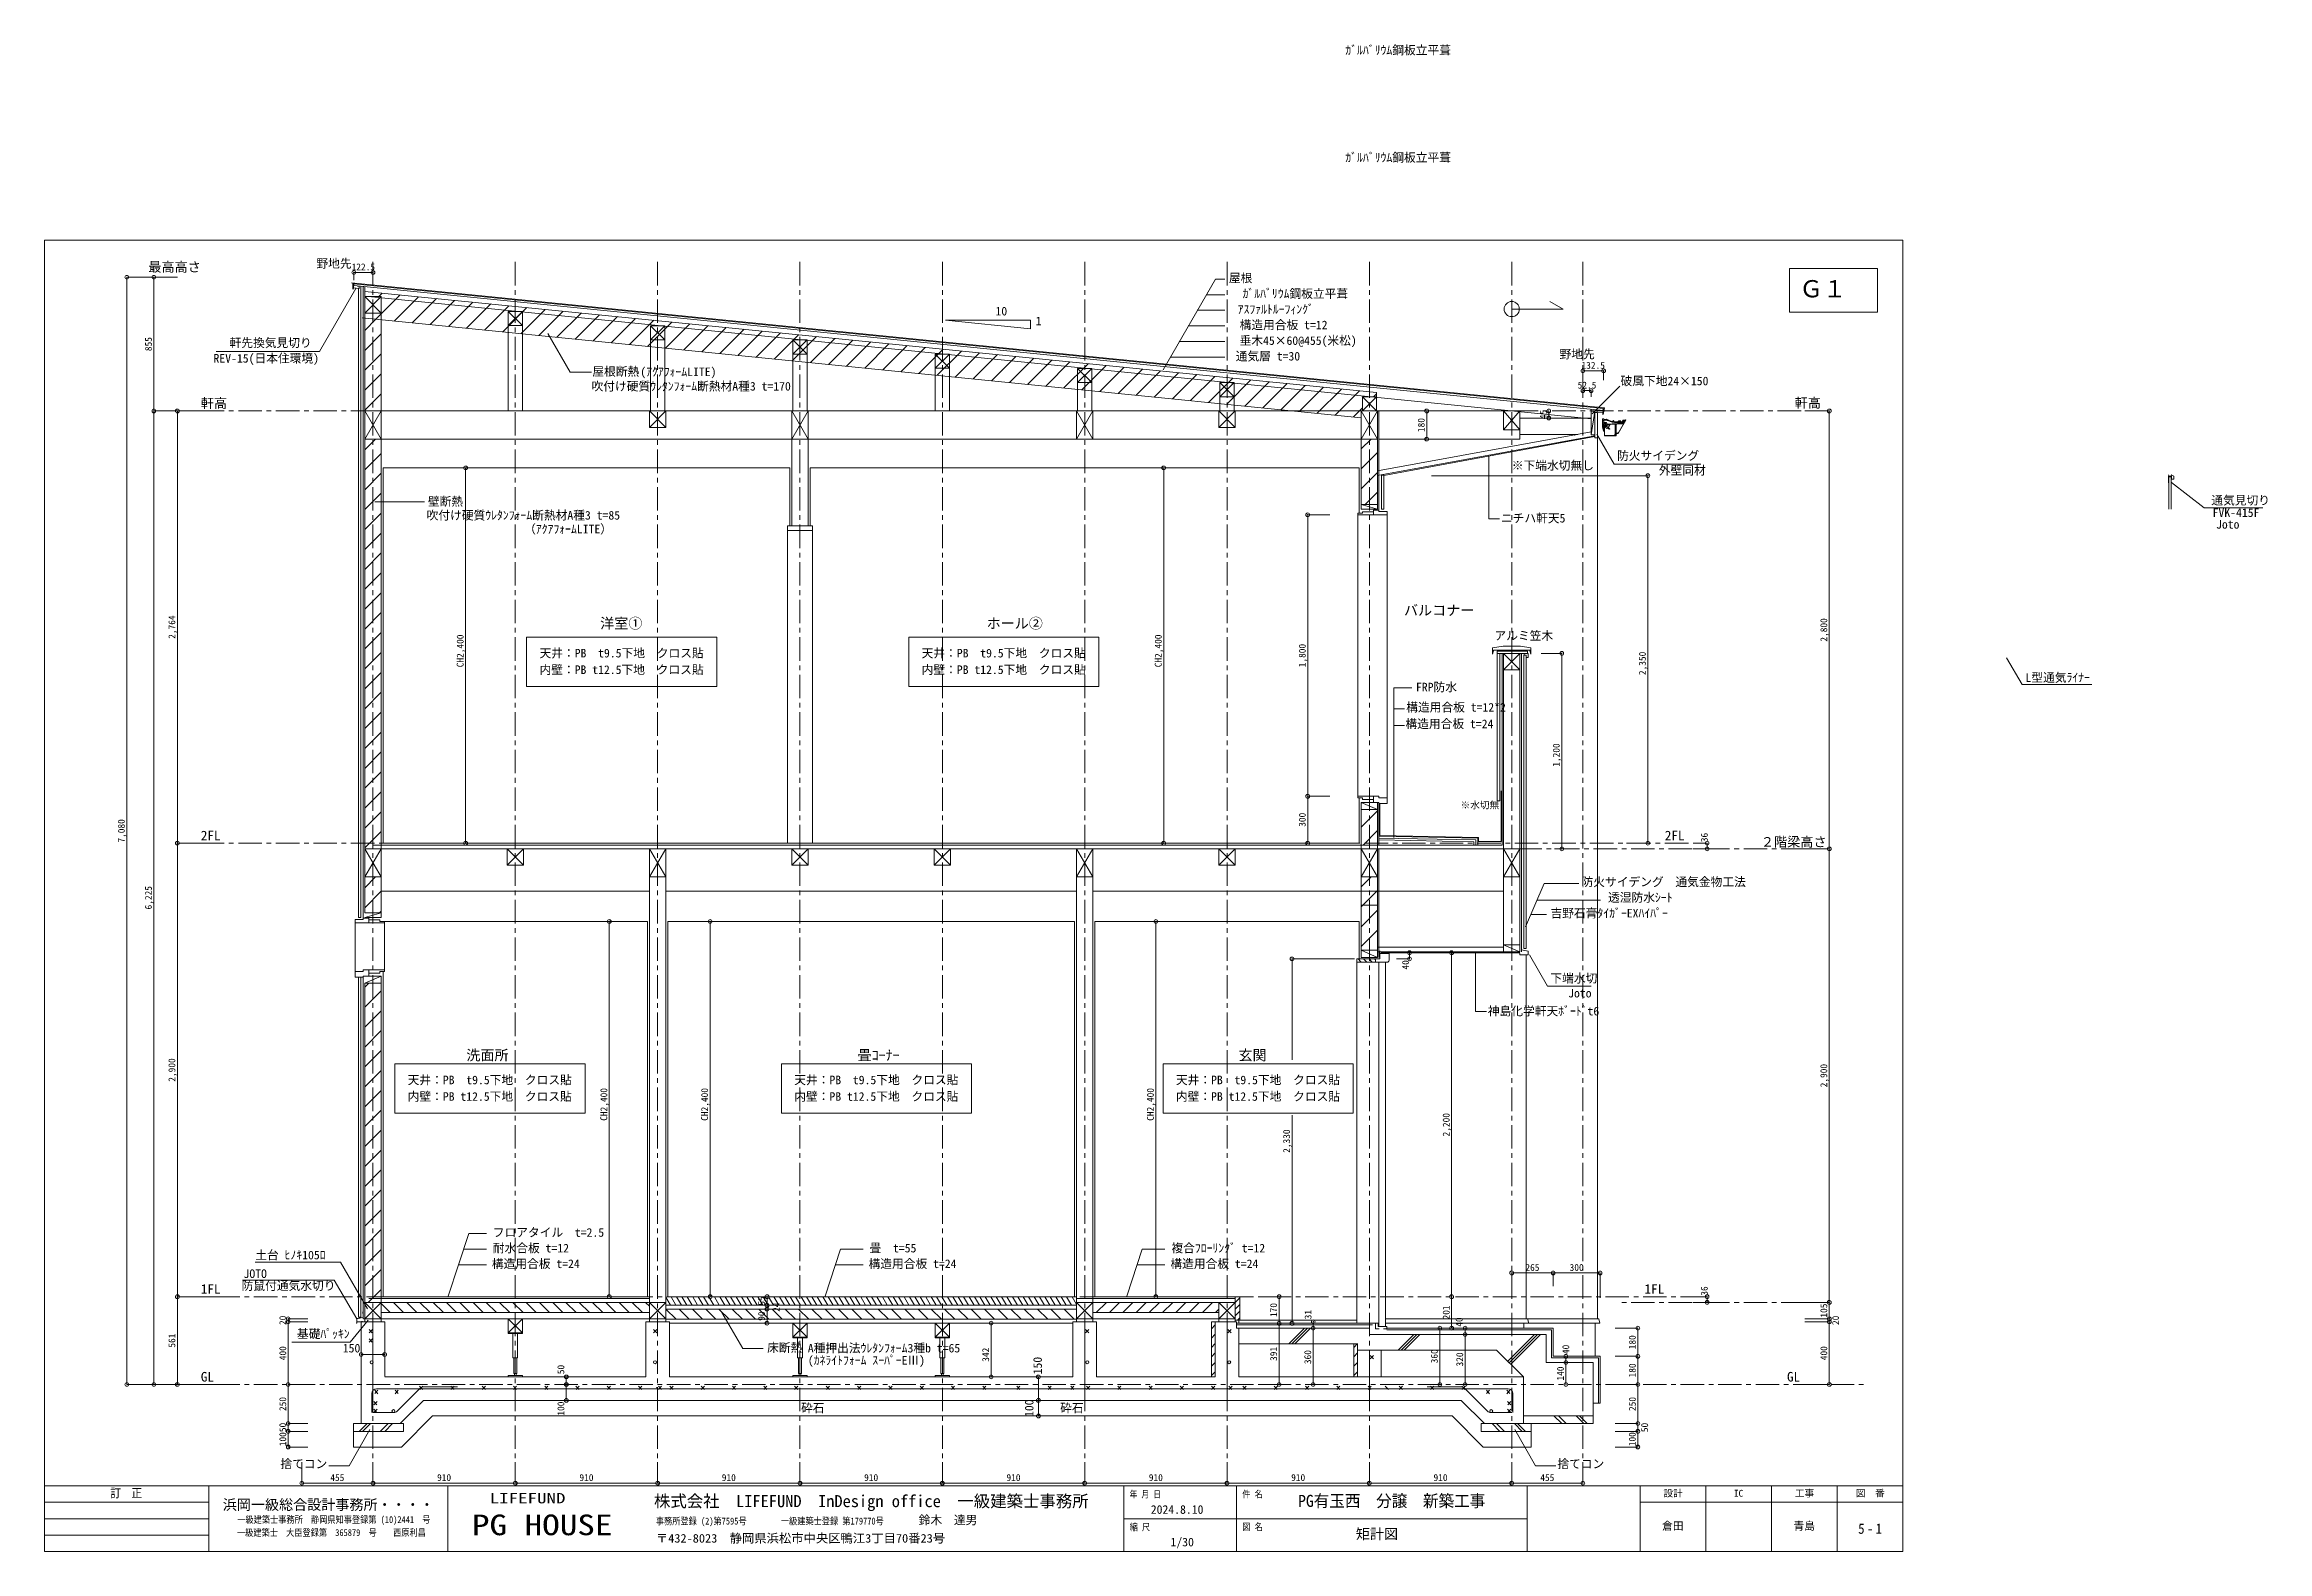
# Model space of a CAD drawing. Units: millimetres at full size, sheet at 1:30. Extents: x -5964 to 8248, y -4194 to 2001238.
# Drawn here: x -5964 to 8248, y -4194 to 5443 of the extents above; entities outside this region: 1.
import ezdxf
from ezdxf.enums import TextEntityAlignment as Align

# ---------------------------------------------------------------- set-up
doc = ezdxf.new("R2010")
doc.units = ezdxf.units.MM
doc.header["$LTSCALE"] = 30
doc.header["$PDMODE"] = 32
doc.header["$PDSIZE"] = 24
doc.linetypes.add('CHAIN1', pattern=[8, 5, -1, 1, -1])
doc.linetypes.add('LONG_DASHED1', pattern=[7, 6, -1])
for name, color, linetype, lineweight in [('2-F_寸法・方位', 134, 'Continuous', 13), ('5-1_通り芯・通り番号', 1, 'Continuous', 9), ('5-2_梁・土台断面【黄', 3, 'Continuous', 20), ('5-3_仕上線【黄】', 4, 'Continuous', 5), ('5-4_下地【水色】', 4, 'Continuous', 5), ('5-5_サッシ・室内建具', 4, 'Continuous', 5), ('5-6', 4, 'Continuous', 5), ('5-A_文字', 7, 'Continuous', 13), ('5-F_寸法', 7, 'Continuous', 13), ('F-1_凡例（一般）', 6, 'Continuous', 13), ('F-F_図面枠（共通）', 7, 'Continuous', 13)]:
    doc.layers.add(name, color=color, linetype=linetype, lineweight=lineweight)
doc.layers.add('F-A', color=7, linetype='Continuous')
doc.styles.add('ＭＳ ゴシック', font='')
doc.styles.get('ＭＳ ゴシック').set_extended_font_data('MS Gothic')

msp = doc.modelspace()

# ---------------------------------------------------------------- texts
at = {"layer": '5-A_文字', "style": 'ＭＳ ゴシック'}
for s, height, p in [('ｶﾞﾙﾊﾞﾘｳﾑ鋼板立平葺', 54.99, (2352.46, 5362.46)), ('ｶﾞﾙﾊﾞﾘｳﾑ鋼板立平葺', 54.99, (2352.46, 4675.88)), ('最高高さ', 61.58, (-5300.17, 3971.05)), ('屋根', 54.99, (1607.7, 3905.34)), ('ｶﾞﾙﾊﾞﾘｳﾑ鋼板立平葺', 54.99, (1695.2, 3805.34)), ('10', 54.99, (115.89, 3693.62)), ('1', 54.99, (372.5, 3630.68)), ('ｱｽﾌｧﾙﾄﾙｰﾌｨﾝｸﾞ', 54.99, (1663.95, 3705.34)), ('軒先換気見切り', 54.99, (-4780.57, 3490.95)), ('構造用合板 t=12', 54.99, (1676.45, 3605.34)), ('垂木45×60@455(米松)', 54.99, (1676.45, 3505.34)), ('REV-15(日本住環境)', 54.99, (-4883.22, 3391.85)), ('通気層 t=30', 54.99, (1651.45, 3405.34)), ('吹付け硬質ｳﾚﾀﾝﾌｫｰﾑ断熱材A種3 t=170', 54.99, (-2466.81, 3213.2)), ('屋根断熱', 54.99, (-2461.52, 3307.24)), ('(ｱｸｱﾌｫｰﾑLITE)', 54.99, (-2155, 3305.61)), ('破風下地24×150', 54.99, (4111.73, 3246.93)), ('軒高', 61.58, (-4964.42, 3099.21)), ('軒高', 61.58, (5224.89, 3101.75)), ('防火サイデング', 54.99, (4089.39, 2769.37)), ('※下端水切無し', 54.99, (3416.45, 2706.9)), ('外壁同材', 54.99, (4356.39, 2675.42)), ('通気見切り', 54.99, (7888.35, 2483.89)), ('吹付け硬質ｳﾚﾀﾝﾌｫｰﾑ断熱材A種3 t=85', 54.99, (-3521.05, 2388.05)), ('壁断熱', 54.99, (-3512.36, 2476.37)), ('ニチハ軒天5', 54.99, (3346.88, 2369.39)), ('FVK-415F', 54.99, (7896.74, 2405.03)), ('（ｱｸｱﾌｫｰﾑLITE）', 54.99, (-2897.98, 2299.72)), ('Joto', 54.99, (7918.68, 2330.15)), ('バルコナー', 65.98, (2727.1, 1772.13)), ('洋室①', 65.98, (-2411.58, 1688.55)), ('ホール②', 65.98, (58.93, 1688.55)), ('天井：PB\u3000t9.5下地\u3000クロス貼', 54.99, (-2799.31, 1506.63)), ('天井：PB\u3000t9.5下地\u3000クロス貼', 54.99, (-356.46, 1506.63)), ('アルミ笠木', 54.99, (3305.67, 1618.48)), ('内壁：PB t12.5下地\u3000クロス貼', 54.99, (-2799.31, 1400.79)), ('内壁：PB t12.5下地\u3000クロス貼', 54.99, (-356.46, 1400.79)), ('L型通気ﾗｲﾅｰ', 54.99, (6700.25, 1350.35)), ('FRP防水', 54.99, (2803.92, 1289.67)), ('構造用合板 t=12*2', 54.99, (2741.56, 1160.3)), ('構造用合板 t=24', 54.99, (2736.78, 1054.34)), ('※水切無', 43.99, (3089.29, 543.79)), ('2FL', 61.58, (-4964.42, 335.21)), ('2FL', 61.58, (4394.63, 335.21)), ('２階梁高さ', 61.58, (5008.93, 294.69)), ('防火サイデング\u3000通気金物工法', 54.99, (3862.48, 43.72)), ('透湿防水ｼｰﾄ', 54.99, (4031.49, -56.28)), ('吉野石膏ﾀｲｶﾞｰEXﾊｲﾊﾟｰ', 54.99, (3663.8, -156.28)), ('下端水切', 54.99, (3663.21, -572.41)), ('神島化学軒天ﾎﾞｰﾄﾞt6', 54.99, (3263.11, -782.34)), ('Joto', 54.99, (3776.68, -667.57)), ('洗面所', 65.98, (-3267.13, -1072.89)), ('畳ｺｰﾅｰ', 65.98, (-766.3, -1072.89)), ('玄関', 65.98, (1669.24, -1072.89)), ('天井：PB\u3000t9.5下地\u3000クロス貼', 54.99, (-3642.17, -1222.64)), ('内壁：PB t12.5下地\u3000クロス貼', 54.99, (-3642.17, -1328.47)), ('天井：PB\u3000t9.5下地\u3000クロス貼', 54.99, (-1170.74, -1222.64)), ('内壁：PB t12.5下地\u3000クロス貼', 54.99, (-1170.74, -1328.47)), ('天井：PB\u3000t9.5下地\u3000クロス貼', 54.99, (1268.96, -1222.64)), ('内壁：PB t12.5下地\u3000クロス貼', 54.99, (1268.96, -1328.47)), ('フロアタイル\u3000t=2.5', 54.99, (-3098.07, -2197.95)), ('土台 ﾋﾉｷ105ﾛ', 54.99, (-4616.23, -2342.05)), ('耐水合板 t=12', 54.99, (-3097.76, -2297.95)), ('畳\u3000t=55', 54.99, (-689.41, -2297.95)), ('複合ﾌﾛｰﾘﾝｸﾞ t=12', 54.99, (1240.26, -2297.95)), ('JOTO', 54.99, (-4691.45, -2461.71)), ('構造用合板 t=24', 54.99, (-3104.01, -2397.95)), ('構造用合板 t=24', 54.99, (-695.66, -2397.95)), ('構造用合板 t=24', 54.99, (1234.01, -2397.95)), ('1FL', 61.58, (-4964.42, -2564.79)), ('防鼠付通気水切り', 54.99, (-4703.48, -2538.34)), ('1FL', 61.58, (4265.2, -2564.79)), ('基礎ﾊﾟｯｷﾝ', 54.99, (-4350.04, -2846.18)), ('床断熱', 54.99, (-1344.24, -2934.44)), ('A種押出法ｳﾚﾀﾝﾌｫｰﾑ3種b t=65', 54.99, (-1084.02, -2937.57)), ('(ｶﾈﾗｲﾄﾌｫｰﾑ ｽｰﾊﾟｰEⅢ)', 54.99, (-1083.95, -3015.65)), ('GL', 61.58, (-4964.42, -3125.79)), ('GL', 61.58, (5175.83, -3125.79)), ('砕石', 54.99, (-1127, -3320.11)), ('砕石', 54.99, (529.01, -3320.11)), ('捨てコン', 54.99, (-4455.82, -3677.8)), ('捨てコン', 54.99, (3707.84, -3677.8))]:
    msp.add_text(s, height=height, dxfattribs=at).set_placement(p, align=Align.BOTTOM_LEFT)
at = {"layer": '5-F_寸法', "style": 'ＭＳ ゴシック'}
for s, height, p in [('野地先', 54.99, (-4225.49, 3998.17)), ('122.5', 43.99, (-4000.24, 3985.29)), ('野地先', 54.99, (3721.94, 3418.5)), ('132.5', 43.99, (3862.26, 3355.99)), ('52.5', 43.99, (3837.26, 3229.36)), ('265', 43.99, (3503.51, -2412.94)), ('300', 43.99, (3786.01, -2412.94)), ('455', 43.99, (-4136.49, -3756.56)), ('910', 43.99, (-3453.99, -3756.56)), ('910', 43.99, (-2543.99, -3756.56)), ('910', 43.99, (-1633.99, -3756.56)), ('910', 43.99, (-723.99, -3756.56)), ('910', 43.99, (186.01, -3756.56)), ('910', 43.99, (1096.01, -3756.56)), ('910', 43.99, (2006.01, -3756.56)), ('910', 43.99, (2916.01, -3756.56)), ('455', 43.99, (3598.51, -3756.56))]:
    msp.add_text(s, height=height, dxfattribs=at).set_placement(p, align=Align.BOTTOM_LEFT)
for s, p in [('855', (-5264.42, 3481.71)), ('180', (2872.52, 2964.21)), ('45', (3652.72, 3046.71)), ('2,764', (-5114.42, 1642.21)), ('2,800', (5446.03, 1624.21)), ('CH2,400', (-3271.5, 1460.21)), ('CH2,400', (1191.29, 1460.21)), ('1,800', (2111.61, 1460.21)), ('2,350', (4286.12, 1410.21)), ('1,200', (3735.81, 824.21)), ('7,080', (-5437.32, 339.21)), ('300', (2111.61, 440.21)), ('36', (4682.36, 341.76)), ('6,225', (-5264.42, -88.29)), ('40', (2771.7, -472.59)), ('2,900', (-5114.42, -1189.79)), ('2,900', (5446.03, -1225.79)), ('CH2,400', (-2353.02, -1439.79)), ('CH2,400', (-1708.71, -1439.79)), ('CH2,400', (1141.1, -1439.79)), ('2,200', (3031.85, -1539.79)), ('2,330', (2011.61, -1644.79)), ('36', (4682.36, -2558.24)), ('20', (-4405.42, -2745.79)), ('90', (-1344.5, -2718.79)), ('55', (-1344.5, -2622.29)), ('24', (-1250.33, -2661.79)), ('170', (1928.68, -2694.79)), ('31', (2149.07, -2709.2)), ('201', (3031.85, -2710.29)), ('40', (3114.79, -2756.53)), ('105', (5446.03, -2698.29)), ('20', (5521.69, -2745.79)), ('561', (-5114.42, -2890.29)), ('180', (4222.14, -2900.79)), ('400', (-4405.42, -2970.79)), ('342', (88.02, -2980.67)), ('391', (1928.68, -2975.29)), ('360', (2147, -2995.79)), ('360', (2956.3, -2990.79)), ('320', (3118.62, -3010.79)), ('40', (3796.72, -2931.67)), ('400', (5446.03, -2970.79)), ('50', (-2627.76, -3060.23)), ('140', (3762.34, -3100.79)), ('180', (4222.14, -3080.79)), ('250', (-4405.42, -3295.79)), ('100', (-2627.76, -3325.01)), ('250', (4222.14, -3295.79)), ('50', (-4405.42, -3430.79)), ('50', (4300.84, -3430.79)), ('100', (-4405.42, -3520.79)), ('100', (4222.14, -3520.79))]:
    msp.add_text(s, height=43.99, rotation=90, dxfattribs=at).set_placement(p, align=Align.BOTTOM_LEFT)
at = {"layer": '5-F_寸法', "color": 4, "style": 'ＭＳ ゴシック'}
msp.add_text('150', height=54.99, dxfattribs=at).set_placement((-4057.04, -2937.61), align=Align.BOTTOM_LEFT)
for s, p in [('150', (428.73, -3061.38)), ('100', (374.94, -3333.79))]:
    msp.add_text(s, height=54.99, rotation=90, dxfattribs=at).set_placement(p, align=Align.BOTTOM_LEFT)
at = {"layer": 'F-1_凡例（一般）', "style": 'ＭＳ ゴシック'}
msp.add_text('Ｇ１', height=110, dxfattribs=at).set_placement((5255.21, 3792.89), align=Align.BOTTOM_LEFT)
at = {"layer": 'F-A', "style": 'ＭＳ ゴシック'}
for s, height, width, p in [('LIFEFUND', 65.98, 1.35, (-3117.99, -3905.9)), ('PG HOUSE', 132, 1.25, (-3231.1, -4129.44))]:
    msp.add_text(s, height=height, dxfattribs=dict(at, width=width)).set_placement(p, align=Align.BOTTOM_LEFT)
at = {"layer": 'F-F_図面枠（共通）', "style": 'ＭＳ ゴシック'}
for s, height, width, p in [('訂\u3000正', 54.99, 0.9, (-5542.46, -3864.34)), ('年 月 日', 43.99, 0.8, (973.37, -3862.76)), ('件 名', 43.99, 0.85, (1693.37, -3862.76)), ('PG有玉西\u3000分譲\u3000新築工事', 76.98, 0.95, (2050.51, -3931.84)), ('一級建築士事務所\u3000静岡県知事登録第 (10)2441\u3000号', 43.99, 0.85, (-4731.17, -4025.16)), ('事務所登録 (2)第7595号', 43.99, 0.85, (-2055.38, -4034.6)), ('一級建築士登録 第179770号', 43.99, 0.85, (-1256.26, -4034.6)), ('一級建築士\u3000大臣登録第\u3000365879\u3000号\u3000\u3000西原利昌', 43.99, 0.85, (-4733.2, -4108.32)), ('〒432-8023\u3000静岡県浜松市中央区鴨江3丁目70番23号', 54.99, 1.05, (-2055.56, -4153.61)), ('縮 尺', 43.99, 0.85, (973.37, -4072.76)), ('図 名', 43.99, 0.85, (1693.58, -4070.82))]:
    msp.add_text(s, height=height, dxfattribs=dict(at, width=width)).set_placement(p, align=Align.BOTTOM_LEFT)
for s, height, p in [('株式会社\u3000LIFEFUND\u3000InDesign office\u3000一級建築士事務所', 76.98, (-2067.65, -3933.51)), ('設計', 43.99, (4386.04, -3856.84)), ('IC', 43.99, (4836.04, -3856.84)), ('工事', 43.99, (5226.04, -3856.84)), ('図\u3000番', 43.99, (5616.04, -3856.84)), ('浜岡一級総合設計事務所・・・・', 65.98, (-4824.18, -3947.32)), ('鈴木\u3000達男', 54.99, (-375.17, -4036.76)), ('1/30', 54.99, (1234.74, -4177.5)), ('倉田', 50.59, (4377.04, -4071.34)), ('青島', 50.59, (5217.04, -4071.34))]:
    msp.add_text(s, height=height, dxfattribs=at).set_placement(p, align=Align.BOTTOM_LEFT)
at = {"layer": 'F-F_図面枠（共通）', "color": 3, "style": 'ＭＳ ゴシック'}
for s, height, p in [('2024.8.10', 54.99, (1108.54, -3969.34)), ('矩計図', 65.98, (2419.51, -4134.34))]:
    msp.add_text(s, height=height, dxfattribs=at).set_placement(p, align=Align.BOTTOM_LEFT)
at = {"layer": 'F-F_図面枠（共通）', "color": 3, "insert": (5631.04, -4081.84), "char_height": 65.98, "attachment_point": 7, "style": 'ＭＳ ゴシック'}
msp.add_mtext('\\T1.38;\\W0.9;5-1', dxfattribs=at)

# ---------------------------------------------------------------- linework, layer by layer
at = {"layer": '2-F_寸法・方位'}
msp.add_line((2958.59, 2001238.21), (4661.09, 2001238.21), dxfattribs=at)
at = {"layer": '5-1_通り芯・通り番号', "linetype": 'CHAIN1'}
for p, q in [((-3863.99, 4052.31), (-3863.99, -3623.1)), ((-2953.99, 4052.31), (-2953.99, -3623.1)), ((-2043.99, 4052.31), (-2043.99, -3623.1)), ((-1133.99, 4052.31), (-1133.99, -3623.1)), ((-223.99, 4052.31), (-223.99, -3623.1)), ((686.01, 4052.31), (686.01, -3623.1)), ((1596.01, 4052.31), (1596.01, -3623.1)), ((2506.01, 4052.31), (2506.01, -3623.1)), ((3416.01, 4052.31), (3416.01, -3623.1)), ((3871.01, 4052.31), (3871.01, -3623.1)), ((-4964.42, 3099.21), (5289.04, 3099.21)), ((-4964.42, 335.21), (4575.28, 335.21)), ((5289.04, 299.21), (3468.51, 299.21)), ((-4864.42, -2564.79), (4575.28, -2564.79)), ((5289.04, -2600.79), (4089.86, -2600.79)), ((-4864.42, -3125.79), (5695.58, -3125.79))]:
    msp.add_line(p, q, dxfattribs=at)
at = {"layer": '5-1_通り芯・通り番号'}
for p, q in [((-3925.49, -139.79), (-3925.49, 3894.91)), ((-3916.49, -109.79), (-3916.49, 3894.01)), ((-3844.52, 3685.81), (-3689.21, 3841.13)), ((-3827.41, 3830.21), (-3804.91, 3852.7)), ((-3811.49, 3725.21), (-3811.49, 3099.21)), ((-3728.81, 3674.24), (-3573.5, 3829.56)), ((-3613.1, 3662.67), (-3457.79, 3817.99)), ((-3497.4, 3651.1), (-3342.08, 3806.42)), ((-3381.69, 3639.53), (-3226.37, 3794.84)), ((-3265.98, 3627.96), (-3110.66, 3783.27)), ((-3150.27, 3616.39), (-2994.95, 3771.7)), ((-3034.56, 3604.82), (-2879.25, 3760.13)), ((-2918.85, 3593.24), (-2763.54, 3748.56)), ((-2803.15, 3581.67), (-2647.83, 3736.99)), ((-2687.44, 3570.1), (-2532.12, 3725.42)), ((-2571.73, 3558.53), (-2416.41, 3713.85)), ((-2456.02, 3546.96), (-2300.7, 3702.28)), ((2453.51, 3056.01), (-3933.41, 3694.7)), ((-3916.49, 3613.84), (-3844.52, 3685.81)), ((-3916.49, 3486.56), (-3811.49, 3591.56)), ((-2998.99, 3645.21), (-2998.99, 3099.21)), ((-2908.99, 3645.21), (-2908.99, 3099.21)), ((-2340.31, 3535.39), (-2185, 3690.71)), ((-2224.6, 3523.82), (-2069.29, 3679.14)), ((-2108.9, 3512.25), (-1953.58, 3667.57)), ((-2088.99, 3554.21), (-2088.99, 3099.21)), ((-1998.99, 3554.21), (-1998.99, 3099.21)), ((-1993.19, 3500.68), (-1837.87, 3655.99)), ((-1877.48, 3489.11), (-1722.16, 3644.42)), ((-1761.77, 3477.54), (-1606.45, 3632.85)), ((-1646.06, 3465.97), (-1490.75, 3621.28)), ((-1530.35, 3454.39), (-1375.04, 3609.71)), ((-1414.65, 3442.82), (-1259.33, 3598.14)), ((-1298.94, 3431.25), (-1143.62, 3586.57)), ((-1183.23, 3419.68), (-1027.91, 3575)), ((-1067.52, 3408.11), (-912.2, 3563.43)), ((-3916.49, 3359.28), (-3811.49, 3464.28)), ((-1178.99, 3463.21), (-1178.99, 3099.21)), ((-1088.99, 3463.21), (-1088.99, 3099.21)), ((-951.81, 3396.54), (-796.5, 3551.86)), ((-836.1, 3384.97), (-680.79, 3540.29)), ((-720.4, 3373.4), (-565.08, 3528.72)), ((-604.69, 3361.83), (-449.37, 3517.14)), ((-488.98, 3350.26), (-333.66, 3505.57)), ((-373.27, 3338.69), (-217.95, 3494)), ((-257.56, 3327.12), (-102.25, 3482.43)), ((-141.85, 3315.54), (13.46, 3470.86)), ((-26.14, 3303.97), (129.17, 3459.29)), ((89.56, 3292.4), (244.88, 3447.72)), ((205.27, 3280.83), (360.59, 3436.15)), ((320.98, 3269.26), (476.3, 3424.58)), ((436.69, 3257.69), (592, 3413.01)), ((-3916.49, 3232), (-3811.49, 3337)), ((-268.99, 3372.21), (-268.99, 3099.21)), ((-178.99, 3372.21), (-178.99, 3099.21)), ((552.4, 3246.12), (707.71, 3401.44)), ((641.01, 3281.21), (641.01, 3099.21)), ((668.11, 3234.55), (823.42, 3389.87)), ((731.01, 3281.21), (731.01, 3099.21)), ((783.81, 3222.98), (939.13, 3378.29)), ((899.52, 3211.41), (1054.84, 3366.72)), ((1015.23, 3199.84), (1170.55, 3355.15)), ((1130.94, 3188.27), (1286.26, 3343.58)), ((1246.65, 3176.69), (1401.96, 3332.01)), ((1362.36, 3165.12), (1517.67, 3320.44)), ((1478.06, 3153.55), (1633.38, 3308.87)), ((1593.77, 3141.98), (1749.09, 3297.3)), ((1709.48, 3130.41), (1864.8, 3285.73)), ((1825.19, 3118.84), (1980.51, 3274.16)), ((-3916.49, 3104.72), (-3811.49, 3209.72)), ((1551.01, 3190.21), (1551.01, 3099.21)), ((1641.01, 3190.21), (1641.01, 3099.21)), ((1940.9, 3107.27), (2096.21, 3262.59)), ((2056.61, 3095.7), (2211.92, 3251.02)), ((2172.31, 3084.13), (2327.63, 3239.44)), ((2288.02, 3072.56), (2443.34, 3227.87)), ((2531.95, 3189.21), (2551.01, 3208.26)), ((-3811.49, 3099.21), (3363.51, 3099.21)), ((2403.73, 3060.99), (2461.01, 3118.26)), ((2567.51, 2470.21), (2567.51, 3099.21)), ((3363.51, 2979.21), (3468.51, 3099.21)), ((3363.51, 3099.21), (3468.51, 2979.21)), ((3468.51, 3054.21), (3923.51, 3054.21)), ((3923.51, 3044.21), (3923.51, 2977.9)), ((-3916.49, 2850.17), (-3847.45, 2919.21)), ((-3811.49, 2919.21), (2453.51, 2919.21)), ((-1186.49, 2919.21), (-1186.49, 2365.21)), ((-1081.49, 2919.21), (-1081.49, 2365.21)), ((2453.51, 2856.2), (2516.51, 2919.21)), ((2567.51, 2919.21), (3468.51, 2919.21)), ((3468.51, 2979.21), (3468.51, 2919.21)), ((3468.51, 2949.21), (3838.31, 2949.21)), ((3818.51, 2949.21), (3818.51, 2941.86)), ((-3916.49, 2722.89), (-3811.49, 2827.89)), ((-3916.49, 2595.61), (-3811.49, 2700.61)), ((2453.51, 2728.92), (2558.51, 2833.92)), ((2453.51, 2601.65), (2558.51, 2706.65)), ((-3916.49, 2468.33), (-3811.49, 2573.33)), ((2479.35, 2500.21), (2558.51, 2579.37)), ((-3916.49, 2341.05), (-3811.49, 2446.05)), ((-3916.49, 2213.77), (-3811.49, 2318.77)), ((-1213.99, 2335.21), (-1213.99, 335.21)), ((-1053.99, 2335.21), (-1053.99, 335.21)), ((-3916.49, 2086.49), (-3811.49, 2191.49)), ((-3916.49, 1959.21), (-3811.49, 2064.21)), ((-3916.49, 1831.93), (-3811.49, 1936.93)), ((-3916.49, 1704.65), (-3811.49, 1809.65)), ((-3916.49, 1577.37), (-3811.49, 1682.37)), ((-3916.49, 1450.09), (-3811.49, 1555.09)), ((-3916.49, 1322.81), (-3811.49, 1427.81)), ((3354.51, 323.21), (3354.51, 1549.21)), ((3363.51, -314.79), (3363.51, 1444.21)), ((3468.51, -314.79), (3468.51, 1444.21)), ((3477.51, -358.79), (3477.51, 1549.21)), ((-3916.49, 1195.54), (-3811.49, 1300.54)), ((-3916.49, 1068.26), (-3811.49, 1173.26)), ((-3916.49, 940.98), (-3811.49, 1045.98)), ((-3916.49, 813.7), (-3811.49, 918.7)), ((-3916.49, 686.42), (-3811.49, 791.42)), ((-3916.49, 559.14), (-3811.49, 664.14)), ((-3916.49, 431.86), (-3811.49, 536.86)), ((2453.51, 437.9), (2558.51, 542.9)), ((-3916.49, 304.58), (-3811.49, 409.58)), ((-3811.49, 299.21), (3363.51, 299.21)), ((2466.09, 323.21), (2558.51, 415.62)), ((2567.51, -394.79), (2567.51, 299.21)), ((-3916.49, 50.02), (-3847.31, 119.21)), ((-3916.49, -77.26), (-3811.49, 27.74)), ((-3811.49, 29.21), (-2096.49, 29.21)), ((-1991.49, 29.21), (633.51, 29.21)), ((738.51, 29.21), (3363.51, 29.21)), ((2453.51, 56.06), (2516.65, 119.21)), ((2453.51, -71.22), (2558.51, 33.78)), ((-3821.75, -109.79), (-3811.49, -99.54)), ((2453.51, -198.5), (2558.51, -93.5)), ((2453.51, -325.78), (2558.51, -220.78)), ((2426.01, -422.79), (2426.01, -2734.79)), ((2556.77, -349.79), (2558.51, -348.06)), ((2558.51, -328.79), (3363.51, -328.79)), ((2558.51, -358.79), (3468.51, -358.79)), ((3508.51, -378.41), (3508.51, -2706.02)), ((-3925.49, -2705.79), (-3925.49, -514.79)), ((-3916.49, -2600.79), (-3916.49, -559.79)), ((-3916.49, -586.37), (-3889.91, -559.79)), ((-3916.49, -713.65), (-3811.49, -608.65)), ((-3916.49, -840.93), (-3811.49, -735.93)), ((-3916.49, -968.21), (-3811.49, -863.21)), ((-3916.49, -1095.49), (-3811.49, -990.49)), ((-3916.49, -1222.77), (-3811.49, -1117.77)), ((-3916.49, -1350.05), (-3811.49, -1245.05)), ((-3916.49, -1477.33), (-3811.49, -1372.33)), ((-3916.49, -1604.61), (-3811.49, -1499.61)), ((-3916.49, -1731.89), (-3811.49, -1626.89)), ((-3916.49, -1859.17), (-3811.49, -1754.17)), ((-3916.49, -1986.45), (-3811.49, -1881.45)), ((-3916.49, -2113.72), (-3811.49, -2008.72)), ((-3916.49, -2241), (-3811.49, -2136)), ((-3916.49, -2368.28), (-3811.49, -2263.28)), ((-3916.49, -2495.56), (-3811.49, -2390.56)), ((-3894.44, -2600.79), (-3811.49, -2517.84)), ((1648.51, -2602.34), (1678.51, -2572.34)), ((1648.51, -2644.77), (1678.51, -2614.77)), ((1648.51, -2687.19), (1678.51, -2657.19)), ((1663.34, -2714.79), (1678.51, -2699.62)), ((1656.01, -2744.79), (2525.8, -2744.79)), ((1678.51, -2714.79), (2426.01, -2714.79)), ((2617.97, -2775.79), (3671.01, -2775.79))]:
    msp.add_line(p, q, dxfattribs=at)
at = {"layer": '5-1_通り芯・通り番号', "color": 4, "lineweight": 5}
for p, q in [((-3916.01, -2725.79), (-3916.01, -2705.79)), ((-3811.49, -2705.79), (-3811.49, -2725.79)), ((-2998.99, -2795.79), (-2998.99, -2800.08)), ((-2998.99, -2800.08), (-2908.99, -2800.08)), ((-2968.99, -2800.08), (-2968.99, -2955.08)), ((-2941.14, -2800.08), (-2966.85, -2800.08)), ((-2938.99, -2955.08), (-2938.99, -2800.08)), ((-2908.99, -2795.79), (-2908.99, -2800.08)), ((-2096.49, -2725.79), (-2096.49, -2705.79)), ((-1991.49, -2705.79), (-1991.49, -2725.79)), ((-1178.99, -2823.79), (-1178.99, -2828.08)), ((-1088.99, -2828.08), (-1178.99, -2828.08)), ((-1148.99, -2955.08), (-1148.99, -2828.08)), ((-1146.85, -2828.08), (-1121.14, -2828.08)), ((-1118.99, -2828.08), (-1118.99, -2955.08)), ((-1088.99, -2823.79), (-1088.99, -2828.08)), ((-268.99, -2823.79), (-268.99, -2828.08)), ((-178.99, -2828.08), (-268.99, -2828.08)), ((-238.99, -2955.08), (-238.99, -2828.08)), ((-236.85, -2828.08), (-211.14, -2828.08)), ((-208.99, -2828.08), (-208.99, -2955.08)), ((-178.99, -2823.79), (-178.99, -2828.08)), ((633.51, -2705.79), (633.51, -2725.79)), ((738.51, -2725.79), (738.51, -2705.79)), ((1543.51, -2705.79), (1543.51, -2725.79)), ((1648.51, -2725.79), (1648.51, -2705.79)), ((-2968.99, -2955.08), (-2938.99, -2955.08)), ((-2943.99, -2955.08), (-2963.99, -2955.08)), ((-2963.99, -2955.08), (-2963.99, -3055.08)), ((-2943.99, -3055.08), (-2943.99, -2955.08)), ((-1118.99, -2955.08), (-1148.99, -2955.08)), ((-1143.99, -2955.08), (-1123.99, -2955.08)), ((-1143.99, -3055.08), (-1143.99, -2955.08)), ((-1123.99, -2955.08), (-1123.99, -3055.08)), ((-208.99, -2955.08), (-238.99, -2955.08)), ((-233.99, -2955.08), (-213.99, -2955.08)), ((-233.99, -3055.08), (-233.99, -2955.08)), ((-213.99, -2955.08), (-213.99, -3055.08)), ((-2963.99, -3055.08), (-2943.99, -3055.08)), ((-2948.99, -3055.08), (-2958.99, -3055.08)), ((-2958.99, -3055.08), (-2958.99, -3067.54)), ((-1123.99, -3055.08), (-1143.99, -3055.08)), ((-1138.99, -3055.08), (-1128.99, -3055.08)), ((-1128.99, -3055.08), (-1128.99, -3067.54)), ((-213.99, -3055.08), (-233.99, -3055.08)), ((-228.99, -3055.08), (-218.99, -3055.08)), ((-218.99, -3055.08), (-218.99, -3067.54))]:
    msp.add_line(p, q, dxfattribs=at)
at = {"layer": '5-1_通り芯・通り番号'}
for points in [[(2551.01, 3189.21), (2551.01, 3217.11), (-3916.49, 3863.86)], [(3295.48, 1559.84), (3299.48, 1569.84), (3534.36, 1569.84), (3537.39, 1560.65)], [(3971.01, -3245.79), (3971.01, -2955.79), (3671.01, -2955.79), (3671.01, -2775.79)]]:
    msp.add_lwpolyline(points, dxfattribs=at)
at = {"layer": '5-1_通り芯・通り番号', "color": 4, "lineweight": 5}
for points in [[(-2908.99, -3077.54), (-2908.99, -3067.54), (-2998.99, -3067.54), (-2998.99, -3077.54)], [(-2958.99, -3067.54), (-2948.99, -3067.54), (-2948.99, -3055.08)], [(-1178.99, -3077.54), (-1178.99, -3067.54), (-1088.99, -3067.54), (-1088.99, -3077.54)], [(-1128.99, -3067.54), (-1138.99, -3067.54), (-1138.99, -3055.08)], [(-268.99, -3077.54), (-268.99, -3067.54), (-178.99, -3067.54), (-178.99, -3077.54)], [(-218.99, -3067.54), (-228.99, -3067.54), (-228.99, -3055.08)]]:
    msp.add_lwpolyline(points, dxfattribs=at)
at = {"layer": '5-2_梁・土台断面【黄'}
for p, q in [((4008.09, 3118.63), (-4001.72, 3919.61)), ((-3916.49, 3725.21), (-3811.49, 3830.21)), ((-3916.49, 3830.21), (-3811.49, 3725.21)), ((-2908.99, 3645.21), (-2998.99, 3735.21)), ((-2908.99, 3735.21), (-2998.99, 3645.21)), ((-2908.99, 3735.21), (-2908.99, 3645.21)), ((-2908.99, 3645.21), (-2998.99, 3645.21)), ((-1998.99, 3554.21), (-2088.99, 3644.21)), ((-1998.99, 3644.21), (-2088.99, 3554.21)), ((-1998.99, 3554.21), (-2088.99, 3554.21)), ((-1998.99, 3644.21), (-1998.99, 3554.21)), ((-1088.99, 3463.21), (-1178.99, 3553.21)), ((-1088.99, 3553.21), (-1178.99, 3463.21)), ((-1088.99, 3553.21), (-1088.99, 3463.21)), ((-1088.99, 3463.21), (-1178.99, 3463.21)), ((-178.99, 3372.21), (-268.99, 3462.21)), ((-178.99, 3462.21), (-268.99, 3372.21)), ((-178.99, 3462.21), (-178.99, 3372.21)), ((-178.99, 3372.21), (-268.99, 3372.21)), ((731.01, 3281.21), (641.01, 3371.21)), ((731.01, 3371.21), (641.01, 3281.21)), ((731.01, 3281.21), (641.01, 3281.21)), ((731.01, 3371.21), (731.01, 3281.21)), ((1641.01, 3190.21), (1551.01, 3280.21)), ((1641.01, 3280.21), (1551.01, 3190.21)), ((1641.01, 3280.21), (1641.01, 3190.21)), ((1641.01, 3190.21), (1551.01, 3190.21)), ((2551.01, 3099.21), (2461.01, 3189.21)), ((2551.01, 3189.21), (2461.01, 3099.21)), ((2551.01, 3189.21), (2551.01, 3099.21)), ((-3916.49, 3099.21), (-3916.49, 2919.21)), ((-3916.49, 2919.21), (-3811.49, 3099.21)), ((-3811.49, 3099.21), (-3811.49, 2919.21)), ((-2096.49, 2994.21), (-1991.49, 3099.21)), ((-2096.49, 3099.21), (-1991.49, 2994.21)), ((-1186.49, 3099.21), (-1186.49, 2919.21)), ((-1186.49, 2919.21), (-1081.49, 3099.21)), ((-1081.49, 3099.21), (-1081.49, 2919.21)), ((633.51, 3099.21), (633.51, 2919.21)), ((633.51, 2919.21), (738.51, 3099.21)), ((738.51, 3099.21), (738.51, 2919.21)), ((1543.51, 2994.21), (1648.51, 3099.21)), ((1543.51, 3099.21), (1648.51, 2994.21)), ((2453.51, 3099.21), (2453.51, 2919.21)), ((2453.51, 2919.21), (2558.51, 3099.21)), ((2551.01, 3099.21), (2461.01, 3099.21)), ((2558.51, 3099.21), (2558.51, 2919.21)), ((3468.51, 3099.21), (3363.51, 3099.21)), ((3363.51, 3099.21), (3363.51, 2979.21)), ((3947.51, 3090.05), (3947.51, 2947.61)), ((3963.51, 2927.61), (3963.51, 3090.05)), ((-3811.49, 2919.21), (-3916.49, 2919.21)), ((-3916.49, 2919.21), (-3811.49, 2919.21)), ((-1081.49, 2919.21), (-1186.49, 2919.21)), ((-1186.49, 2919.21), (-1081.49, 2919.21)), ((738.51, 2919.21), (633.51, 2919.21)), ((633.51, 2919.21), (738.51, 2919.21)), ((2558.51, 2919.21), (2453.51, 2919.21)), ((2453.51, 2919.21), (2558.51, 2919.21)), ((3948, 2935.31), (2598.53, 2687.42)), ((3947.51, 2957.61), (3947.51, 2927.61)), ((3963.51, 2927.61), (3947.51, 2927.61)), ((-3798.99, 2735.21), (-1198.99, 2735.21)), ((-3798.99, 335.21), (-3798.99, 2735.21)), ((-1198.99, 2735.21), (-1198.99, 2365.21)), ((-1068.99, 2735.21), (-1068.99, 2365.21)), ((-1068.99, 2735.21), (2441.01, 2735.21)), ((2441.01, 2445.21), (2441.01, 2735.21)), ((-1213.99, 2365.21), (-1213.99, 2335.21)), ((-1213.99, 2365.21), (-1053.99, 2365.21)), ((-1213.99, 2335.21), (-1053.99, 2335.21)), ((-1053.99, 2365.21), (-1053.99, 2335.21)), ((3363.51, 1444.21), (3468.51, 1549.21)), ((3363.51, 1549.21), (3468.51, 1444.21)), ((2441.01, 335.21), (2441.01, 625.21)), ((2572.51, 385.25), (2572.51, 588.21)), ((-3916.49, 119.21), (-3811.49, 299.21)), ((-3811.49, 299.21), (-3811.49, 119.21)), ((2441.01, 335.21), (-3798.99, 335.21)), ((-3006.49, 194.21), (-2901.49, 299.21)), ((-3006.49, 299.21), (-2901.49, 194.21)), ((-2096.49, 119.21), (-1991.49, 299.21)), ((-1991.49, 299.21), (-1991.49, 119.21)), ((-1186.49, 194.21), (-1081.49, 299.21)), ((-1186.49, 299.21), (-1081.49, 194.21)), ((-276.49, 194.21), (-171.49, 299.21)), ((-276.49, 299.21), (-171.49, 194.21)), ((633.51, 119.21), (738.51, 299.21)), ((738.51, 299.21), (738.51, 119.21)), ((1543.51, 194.21), (1648.51, 299.21)), ((1543.51, 299.21), (1648.51, 194.21)), ((2453.51, 119.21), (2558.51, 299.21)), ((2558.51, 299.21), (2558.51, 119.21)), ((2572.51, 385.25), (3203.51, 372.63)), ((3203.51, 346.59), (3203.51, 372.63)), ((3363.51, 119.21), (3468.51, 299.21)), ((3468.51, 299.21), (3468.51, 119.21)), ((-3811.49, 119.21), (-3916.49, 119.21)), ((-1991.49, 119.21), (-2096.49, 119.21)), ((738.51, 119.21), (633.51, 119.21)), ((2558.51, 119.21), (2453.51, 119.21)), ((3468.51, 119.21), (3363.51, 119.21)), ((2453.51, -60.79), (2558.51, -60.79)), ((2441.01, -401.79), (2441.01, -164.79)), ((2426.01, -404.79), (2426.01, -424.79)), ((2426.01, -404.79), (2545.47, -404.79)), ((2426.01, -424.79), (2544.47, -424.79)), ((2545.47, -404.79), (2545.47, -425.79)), ((2572.47, -404.79), (2545.47, -404.79)), ((2572.47, -353.79), (2572.47, -404.79)), ((2632.47, -370.79), (2572.47, -370.79)), ((2629.6, -421.11), (2625.72, -421.11)), ((2632.47, -410.41), (2629.6, -421.11)), ((2632.47, -370.79), (2632.47, -410.41)), ((-3916.49, -2600.79), (-3811.49, -2600.79)), ((-3916.49, -2705.79), (-3811.49, -2600.79)), ((-3916.49, -2600.79), (-3811.49, -2705.79)), ((-3916.49, -2705.79), (-3916.49, -2600.79)), ((-3811.49, -2600.79), (-3811.49, -2705.79)), ((-1991.49, -2600.79), (-2096.49, -2600.79)), ((-1991.49, -2705.79), (-2096.49, -2600.79)), ((-1991.49, -2600.79), (-2096.49, -2705.79)), ((-2096.49, -2705.79), (-2096.49, -2600.79)), ((-1991.49, -2600.79), (-1991.49, -2705.79)), ((633.51, -2600.79), (738.51, -2600.79)), ((633.51, -2705.79), (738.51, -2600.79)), ((633.51, -2600.79), (738.51, -2705.79)), ((633.51, -2600.79), (633.51, -2705.79)), ((738.51, -2705.79), (738.51, -2600.79)), ((1543.51, -2600.79), (1648.51, -2600.79)), ((1543.51, -2705.79), (1648.51, -2600.79)), ((1543.51, -2600.79), (1648.51, -2705.79)), ((1543.51, -2600.79), (1543.51, -2705.79)), ((1648.51, -2596.52), (1648.51, -2564.79)), ((1648.51, -2705.79), (1648.51, -2600.79)), ((1678.51, -2714.79), (1678.51, -2564.79)), ((-3811.49, -2705.79), (-3916.49, -2705.79)), ((-2908.99, -2705.79), (-2998.99, -2705.79)), ((-2908.99, -2795.79), (-2998.99, -2705.79)), ((-2908.99, -2705.79), (-2998.99, -2795.79)), ((-2998.99, -2795.79), (-2998.99, -2705.79)), ((-2908.99, -2795.79), (-2998.99, -2795.79)), ((-2908.99, -2795.79), (-2908.99, -2705.79)), ((-1991.49, -2705.79), (-2096.49, -2705.79)), ((-1178.99, -2733.79), (-1088.99, -2733.79)), ((-1178.99, -2823.79), (-1088.99, -2733.79)), ((-1178.99, -2733.79), (-1088.99, -2823.79)), ((-1178.99, -2823.79), (-1178.99, -2733.79)), ((-1178.99, -2823.79), (-1088.99, -2823.79)), ((-1088.99, -2823.79), (-1088.99, -2733.79)), ((-268.99, -2733.79), (-178.99, -2733.79)), ((-268.99, -2823.79), (-178.99, -2733.79)), ((-268.99, -2733.79), (-178.99, -2823.79)), ((-268.99, -2823.79), (-268.99, -2733.79)), ((-268.99, -2823.79), (-178.99, -2823.79)), ((-178.99, -2823.79), (-178.99, -2733.79)), ((633.51, -2705.79), (738.51, -2705.79)), ((1543.51, -2705.79), (1648.51, -2705.79)), ((1648.51, -2714.79), (1678.51, -2714.79)), ((1656.01, -2725.79), (1656.01, -2765.79)), ((2544.47, -2734.79), (2562.98, -2734.79)), ((2544.47, -2734.79), (2544.47, -2769.79)), ((2544.47, -2769.79), (2569.07, -2769.79)), ((2562.98, -2734.79), (2562.98, -2754.79)), ((2617.97, -2754.79), (2562.98, -2754.79))]:
    msp.add_line(p, q, dxfattribs=at)
at = {"layer": '5-2_梁・土台断面【黄', "color": 134, "lineweight": 13}
for p, q in [((2451.55, -422.79), (2433.55, -404.79)), ((2486.9, -422.79), (2468.9, -404.79)), ((2522.26, -422.79), (2504.26, -404.79)), ((2545.47, -410.65), (2539.61, -404.79))]:
    msp.add_line(p, q, dxfattribs=at)
at = {"layer": '5-2_梁・土台断面【黄'}
for points in [[(-3916.49, 3830.21), (-3811.49, 3830.21), (-3811.49, 3725.21), (-3916.49, 3725.21)], [(-2096.49, 3099.21), (-1991.49, 3099.21), (-1991.49, 2994.21), (-2096.49, 2994.21)], [(1543.51, 3099.21), (1648.51, 3099.21), (1648.51, 2994.21), (1543.51, 2994.21)], [(3363.51, 1549.21), (3468.51, 1549.21), (3468.51, 1444.21), (3363.51, 1444.21)], [(-3006.49, 299.21), (-2901.49, 299.21), (-2901.49, 194.21), (-3006.49, 194.21)], [(-1186.49, 299.21), (-1081.49, 299.21), (-1081.49, 194.21), (-1186.49, 194.21)], [(-276.49, 299.21), (-171.49, 299.21), (-171.49, 194.21), (-276.49, 194.21)], [(1543.51, 299.21), (1648.51, 299.21), (1648.51, 194.21), (1543.51, 194.21)]]:
    msp.add_lwpolyline(points, close=True, dxfattribs=at)
for points in [[(-2998.99, 3645.21), (-2998.99, 3735.21), (-2908.99, 3735.21)], [(-2088.99, 3554.21), (-2088.99, 3644.21), (-1998.99, 3644.21)], [(-1178.99, 3463.21), (-1178.99, 3553.21), (-1088.99, 3553.21)], [(-268.99, 3372.21), (-268.99, 3462.21), (-178.99, 3462.21)], [(641.01, 3281.21), (641.01, 3371.21), (731.01, 3371.21)], [(1551.01, 3190.21), (1551.01, 3280.21), (1641.01, 3280.21)], [(2461.01, 3099.21), (2461.01, 3189.21), (2551.01, 3189.21)], [(-3811.49, 3099.21), (-3916.49, 3099.21), (-3811.49, 2919.21)], [(-1081.49, 3099.21), (-1186.49, 3099.21), (-1081.49, 2919.21)], [(738.51, 3099.21), (633.51, 3099.21), (738.51, 2919.21)], [(2558.51, 3099.21), (2453.51, 3099.21), (2558.51, 2919.21)], [(3468.51, 3099.21), (3468.51, 2979.21), (3363.51, 2979.21)], [(3203.51, 346.59), (3349.51, 346.59), (3349.51, 671.04)], [(-3811.49, 299.21), (-3916.49, 299.21), (-3811.49, 119.21)], [(-3916.49, 299.21), (-3916.49, 119.21), (-3811.49, 119.21)], [(-1991.49, 299.21), (-2096.49, 299.21), (-1991.49, 119.21)], [(-2096.49, 299.21), (-2096.49, 119.21), (-1991.49, 119.21)], [(738.51, 299.21), (633.51, 299.21), (738.51, 119.21)], [(633.51, 299.21), (633.51, 119.21), (738.51, 119.21)], [(2558.51, 299.21), (2453.51, 299.21), (2558.51, 119.21)], [(2453.51, 299.21), (2453.51, 119.21), (2558.51, 119.21)], [(3468.51, 299.21), (3363.51, 299.21), (3468.51, 119.21)], [(3363.51, 299.21), (3363.51, 119.21), (3468.51, 119.21)], [(2625.72, -421.11), (2625.72, -425.79), (2530.47, -425.79)], [(2617.97, -2754.79), (2617.97, -2769.79), (2597.08, -2769.79)]]:
    msp.add_lwpolyline(points, dxfattribs=at)
at = {"layer": '5-3_仕上線【黄】'}
for p, q in [((-3992.04, 3918.65), (-3992.04, 3877.06)), ((-3992.04, 3877.06), (-3988.42, 3881.69)), ((-3986.49, 3913.07), (-3986.49, 3901.01)), ((4003.51, 3114.07), (-3986.49, 3913.07)), ((-3940.49, -139.79), (-3940.49, 3896.41)), ((338.73, 3625.39), (-202.89, 3679.55)), ((3947.51, 3097.61), (3947.51, 3090.05)), ((3963.51, 3090.05), (3947.51, 3090.05)), ((3995.57, 3044.04), (3995.57, 2996.04)), ((3995.57, 3044.04), (3996.87, 3044.04)), ((3996.87, 2996.04), (3995.57, 2996.04)), ((3996.87, 3048.54), (4003.76, 3047.94)), ((3996.87, 2993.54), (3996.87, 3048.54)), ((3996.87, 2993.54), (3998.06, 2989.06)), ((3999.68, 3077), (3997.04, 3082.25)), ((3998.06, 2989.06), (4000.85, 2978.54)), ((4001.37, 3113.39), (3998.98, 3101.57)), ((4008.09, 3118.63), (3999.68, 3077)), ((4002.07, 3016.15), (4002.07, 2979.54)), ((4002.07, 3005.54), (4002.37, 3005.54)), ((4002.37, 3005.54), (4002.57, 3005.34)), ((4008.17, 2984.46), (4002.38, 2999.55)), ((4002.57, 2999.74), (4002.57, 3005.34)), ((4004.67, 3019.74), (4003.13, 3018.44)), ((4004.67, 3020.21), (4004.67, 3046.94)), ((4004.67, 3040.54), (4004.97, 3040.54)), ((4004.67, 3030.74), (4004.97, 3030.74)), ((4004.97, 3040.54), (4005.17, 3040.34)), ((4004.97, 3030.74), (4005.17, 3030.54)), ((4005.17, 3034.74), (4005.17, 3040.34)), ((4005.17, 3022.54), (4005.17, 3030.54)), ((4005.39, 3046.8), (4019.78, 3045.54)), ((4017.37, 3026.24), (4006.67, 3026.24)), ((4014.37, 3020.74), (4007.99, 3020.74)), ((4008.57, 3012.86), (4008.57, 2941.74)), ((4008.57, 3012.86), (4008.57, 2941.69)), ((4008.68, 3013.31), (4010.62, 3017.19)), ((4009.57, 3012.62), (4009.57, 3009.24)), ((4009.57, 3006.24), (4009.57, 2943.74)), ((4009.68, 3013.07), (4011.23, 3016.19)), ((4014.57, 3008.24), (4010.57, 3008.24)), ((4013.87, 3007.24), (4010.57, 3007.24)), ((4013.87, 3007.24), (4010.62, 3007.24)), ((4010.87, 3006.74), (4010.87, 3006.2)), ((4010.87, 3006.74), (4010.87, 3006.74)), ((4011.19, 3040.77), (4022.56, 3039.77)), ((4017.31, 2992.61), (4011.3, 3004.39)), ((4013.37, 3007.24), (4011.37, 3007.24)), ((4011.37, 3007.24), (4011.37, 3007.24)), ((4015.57, 3017.74), (4011.51, 3017.74)), ((4014.57, 3016.74), (4012.13, 3016.74)), ((4013.37, 3007.24), (4013.37, 3007.24)), ((4013.87, 3006.74), (4013.87, 3006.24)), ((4014.07, 3007.04), (4014.07, 3006.24)), ((4014.07, 3007.04), (4014.07, 3006.24)), ((4014.37, 3020.74), (4014.37, 3020.74)), ((4016.07, 3005.74), (4014.57, 3005.74)), ((4016.07, 3005.74), (4014.57, 3005.74)), ((4014.87, 3005.24), (4017.37, 3005.24)), ((4015.57, 3015.74), (4015.57, 3009.24)), ((4017.37, 2999.24), (4015.77, 2999.24)), ((4016.57, 3016.74), (4016.57, 3006.24)), ((4017.31, 2992.61), (4017.3, 2992.63)), ((4018.37, 3006.24), (4018.37, 3016.74)), ((4019.78, 3045.54), (4020.44, 3046.68)), ((4021.37, 3046.43), (4021.37, 3045.29)), ((4022.37, 3009.61), (4022.37, 3004.24)), ((4023.37, 3020.24), (4023.37, 3018.73)), ((4041.16, 2982.79), (4023.63, 2987.49)), ((4023.68, 2987.48), (4023.65, 2987.48)), ((4078.36, 3014.45), (4024.26, 3011.61)), ((4025.37, 2994.82), (4025.37, 3007.27)), ((4025.37, 3007.27), (4025.37, 3007.27)), ((4025.37, 2994.82), (4025.37, 2994.82)), ((4029.88, 2991.44), (4026.52, 2993.01)), ((4026.52, 2993.01), (4026.52, 2993.01)), ((4124.88, 3020.89), (4026.53, 3015.74)), ((4027.26, 3009.27), (4037.4, 3009.8)), ((4027.26, 3009.27), (4027.26, 3009.27)), ((4029.61, 3042.6), (4029.61, 3042.6)), ((4029.88, 2991.44), (4029.88, 2991.44)), ((4032.53, 2992.41), (4032.53, 2992.41)), ((4039.32, 3006.96), (4032.54, 2992.41)), ((4044.8, 3011.63), (4035.25, 2991.14)), ((4036.22, 2988.49), (4042.38, 2985.61)), ((4037.4, 3009.8), (4037.4, 3009.8)), ((4039.32, 3006.96), (4039.32, 3006.96)), ((4042.63, 2984.95), (4041.75, 2983.06)), ((4044.8, 3011.63), (4044.81, 3011.63)), ((4046.51, 3012.78), (4046.51, 3012.78)), ((4059.96, 3031.98), (4059.96, 3031.98)), ((4061.49, 3032.88), (4061.49, 3033.75)), ((4061.49, 3032.88), (4061.49, 3032.88)), ((4064.49, 3033.75), (4064.49, 3033.75)), ((4064.49, 3033.75), (4064.49, 3031.92)), ((4064.49, 3031.92), (4064.49, 3031.92)), ((4065, 3030.99), (4065, 3030.99)), ((4068.12, 3033.7), (4065.08, 3034.24)), ((4065.34, 3034.14), (4065.34, 3034.14)), ((4065.59, 3037.19), (4067.64, 3036.83)), ((4067.64, 3036.83), (4067.64, 3036.83)), ((4068.12, 3033.7), (4068.12, 3033.7)), ((4069.29, 3034.87), (4069.29, 3034.69)), ((4069.29, 3034.69), (4069.29, 3034.69)), ((4074.86, 3014.26), (4074.86, 3014.26)), ((4078.01, 3011.27), (4078.01, 2949.84)), ((4078.01, 3011.27), (4078.01, 3011.27)), ((4125.71, 3016.93), (4078.36, 3014.45)), ((4081.51, 3011.45), (4081.51, 2954.8)), ((4084.51, 3011.92), (4084.51, 3011.93)), ((4084.51, 3011.92), (4084.51, 2954.8)), ((4087.35, 3014.92), (4087.35, 3014.92)), ((4095.37, 3029.04), (4087.42, 3029.04)), ((4127.88, 3025.04), (4087.42, 3025.04)), ((4095.37, 3029.04), (4095.37, 3029.04)), ((4106.49, 3029.04), (4095.37, 3029.04)), ((4096.37, 3030.04), (4096.37, 3030.8)), ((4096.88, 2955.69), (4146.22, 3041.15)), ((4100.34, 2963.69), (4143.76, 3038.9)), ((4103.37, 3032.54), (4101.62, 3032.54)), ((4103.37, 3032.04), (4103.37, 3032.54)), ((4106.49, 3029.04), (4106.49, 3029.54)), ((4106.49, 3029.04), (4131.59, 3029.04)), ((4108.25, 3032.54), (4107.49, 3032.54)), ((4107.77, 3030.5), (4112.46, 3029.16)), ((4113.29, 3029.04), (4113.28, 3029.04)), ((4124.71, 3035.39), (4127.13, 3039.6)), ((4131.85, 3030.12), (4125.07, 3034.03)), ((4125.71, 3016.93), (4125.71, 3016.93)), ((4126.07, 3035.76), (4127.74, 3038.65)), ((4131.2, 3031.64), (4126.44, 3034.39)), ((4128.64, 3023.4), (4127.73, 3022.31)), ((4142.72, 3041.39), (4127.91, 3040.09)), ((4136.16, 3039.81), (4128.52, 3039.14)), ((4137.5, 3028.51), (4129.27, 3018.71)), ((4129.27, 3018.71), (4129.27, 3018.71)), ((4130.55, 3029.04), (4130.55, 3020.22)), ((4131.6, 3029.04), (4131.6, 3029.04)), ((4132.57, 3032.01), (4136.64, 3039.06)), ((4134.86, 3031.69), (4132.97, 3030.2)), ((4133.94, 3032.38), (4138.08, 3039.55)), ((4134.85, 3031.85), (4133.94, 3032.38)), ((4139.24, 3037.29), (4135.93, 3031.54)), ((4137.5, 3028.51), (4137.5, 3028.51)), ((4138.74, 3039.82), (4138.02, 3038.57)), ((4138.02, 3038.57), (4139.06, 3037.97)), ((4141.87, 3035.83), (4138.3, 3029.65)), ((4138.3, 3029.65), (4138.3, 3029.65)), ((4138.74, 3039.82), (4138.74, 3039.82)), ((4142.81, 3040.39), (4138.86, 3040.05)), ((4139.13, 3040.06), (4140.65, 3040.2)), ((4139.13, 3040.06), (4139.13, 3040.06)), ((4140.65, 3040.2), (4140.65, 3040.2)), ((4141.16, 3039.87), (4141.16, 3039.87)), ((4141.16, 3039.87), (4142.01, 3037.52)), ((4142.9, 3041.59), (4142.9, 3042.13)), ((4145.89, 3041.67), (4143.14, 3042.32)), ((4000.88, 2978.54), (4000.85, 2978.54)), ((4002.94, 2970.69), (4000.85, 2978.54)), ((4001.07, 2978.54), (4000.88, 2978.54)), ((4007.37, 2983.94), (4003.07, 2983.94)), ((4003.87, 2981.94), (4003.07, 2981.94)), ((4007.37, 2969.94), (4003.9, 2969.94)), ((4006.37, 2979.44), (4006.37, 2969.94)), ((4008.37, 2983.39), (4008.37, 2970.94)), ((4082.67, 2940.74), (4009.57, 2940.74)), ((4080.2, 2941.74), (4011.57, 2941.74)), ((4041.16, 2982.79), (4041.16, 2982.79)), ((4073.57, 2946.84), (4073.57, 2946.84)), ((4077.62, 2946.84), (4073.57, 2946.84)), ((4074.57, 2943.84), (4074.57, 2943.84)), ((4078.45, 2943.84), (4074.57, 2943.84)), ((4075.02, 2946.84), (4075.02, 2946.84)), ((4078.01, 2949.84), (4078.01, 2949.84)), ((4078.45, 2943.84), (4078.45, 2943.84)), ((4081.38, 2953.47), (4080.57, 2949.27)), ((4083.14, 2944.17), (4085.16, 2954.57)), ((4084.33, 2952.9), (4083.35, 2947.88)), ((4083.65, 2941.55), (4086.15, 2954.38)), ((4084.51, 2954.8), (4084.51, 2954.8)), ((4087.35, 2956.19), (4087.13, 2956.19)), ((4096.01, 2955.19), (4087.13, 2955.19)), ((2558.51, 2500.21), (2453.51, 2500.21)), ((2558.51, 2470.21), (2453.51, 2500.21)), ((2558.51, 2470.21), (2453.51, 2470.21)), ((2531.51, 595.21), (2453.51, 595.21)), ((2453.51, 595.21), (2558.51, 550.21)), ((2558.51, 550.21), (2453.51, 550.21)), ((-3916.49, -109.79), (-3811.49, -109.79)), ((-3916.49, -139.79), (-3811.49, -109.79)), ((-3916.49, -139.79), (-3811.49, -139.79)), ((-3940.49, -2695.79), (-3940.49, -521.79)), ((-3811.49, -514.79), (-3916.49, -559.79)), ((-3916.49, -559.79), (-3811.49, -559.79)), ((-3889.49, -514.79), (-3811.49, -514.79)), ((-3966.1, -2705.04), (-3927.77, -2697.24)), ((-3927.7, -2697.58), (-3966.03, -2705.38)), ((-3940.49, -2695.79), (-3956.49, -2695.79)), ((-3927.24, -2652.14), (-3927.24, -2696.6)), ((-3926.89, -2652.14), (-3927.24, -2652.14)), ((-3926.89, -2652.14), (-3926.89, -2696.6)), ((-1991.49, -2567.67), (-1961.4, -2619.79)), ((-1958.51, -2564.79), (-1926.76, -2619.79)), ((-1923.87, -2564.79), (-1892.12, -2619.79)), ((-1889.23, -2564.79), (-1857.48, -2619.79)), ((-1854.59, -2564.79), (-1822.84, -2619.79)), ((-1819.95, -2564.79), (-1788.2, -2619.79)), ((-1785.31, -2564.79), (-1753.55, -2619.79)), ((-1750.67, -2564.79), (-1718.91, -2619.79)), ((-1716.03, -2564.79), (-1684.27, -2619.79)), ((-1681.39, -2564.79), (-1649.63, -2619.79)), ((-1646.74, -2564.79), (-1614.99, -2619.79)), ((-1612.1, -2564.79), (-1580.35, -2619.79)), ((-1577.46, -2564.79), (-1545.71, -2619.79)), ((-1542.82, -2564.79), (-1511.07, -2619.79)), ((-1508.18, -2564.79), (-1476.43, -2619.79)), ((-1473.54, -2564.79), (-1441.79, -2619.79)), ((-1438.9, -2564.79), (-1407.14, -2619.79)), ((-1404.26, -2564.79), (-1372.5, -2619.79)), ((-1369.62, -2564.79), (-1337.86, -2619.79)), ((-1334.98, -2564.79), (-1303.22, -2619.79)), ((-1300.33, -2564.79), (-1268.58, -2619.79)), ((-1265.69, -2564.79), (-1233.94, -2619.79)), ((-1231.05, -2564.79), (-1199.3, -2619.79)), ((-1196.41, -2564.79), (-1164.66, -2619.79)), ((-1161.77, -2564.79), (-1130.02, -2619.79)), ((-1127.13, -2564.79), (-1095.37, -2619.79)), ((-1092.49, -2564.79), (-1060.73, -2619.79)), ((-1057.85, -2564.79), (-1026.09, -2619.79)), ((-1023.21, -2564.79), (-991.45, -2619.79)), ((-988.57, -2564.79), (-956.81, -2619.79)), ((-953.92, -2564.79), (-922.17, -2619.79)), ((-919.28, -2564.79), (-887.53, -2619.79)), ((-884.64, -2564.79), (-852.89, -2619.79)), ((-850, -2564.79), (-818.25, -2619.79)), ((-815.36, -2564.79), (-783.61, -2619.79)), ((-780.72, -2564.79), (-748.96, -2619.79)), ((-746.08, -2564.79), (-714.32, -2619.79)), ((-711.44, -2564.79), (-679.68, -2619.79)), ((-676.8, -2564.79), (-645.04, -2619.79)), ((-642.16, -2564.79), (-610.4, -2619.79)), ((-607.51, -2564.79), (-575.76, -2619.79)), ((-572.87, -2564.79), (-541.12, -2619.79)), ((-538.23, -2564.79), (-506.48, -2619.79)), ((-503.59, -2564.79), (-471.84, -2619.79)), ((-468.95, -2564.79), (-437.2, -2619.79)), ((-434.31, -2564.79), (-402.55, -2619.79)), ((-399.67, -2564.79), (-367.91, -2619.79)), ((-365.03, -2564.79), (-333.27, -2619.79)), ((-330.39, -2564.79), (-298.63, -2619.79)), ((-295.74, -2564.79), (-263.99, -2619.79)), ((-261.1, -2564.79), (-229.35, -2619.79)), ((-226.46, -2564.79), (-194.71, -2619.79)), ((-191.82, -2564.79), (-160.07, -2619.79)), ((-157.18, -2564.79), (-125.43, -2619.79)), ((-122.54, -2564.79), (-90.79, -2619.79)), ((-87.9, -2564.79), (-56.14, -2619.79)), ((-53.26, -2564.79), (-21.5, -2619.79)), ((-18.62, -2564.79), (13.14, -2619.79)), ((16.02, -2564.79), (47.78, -2619.79)), ((50.67, -2564.79), (82.42, -2619.79)), ((85.31, -2564.79), (117.06, -2619.79)), ((119.95, -2564.79), (151.7, -2619.79)), ((154.59, -2564.79), (186.34, -2619.79)), ((189.23, -2564.79), (220.98, -2619.79)), ((223.87, -2564.79), (255.62, -2619.79)), ((258.51, -2564.79), (290.27, -2619.79)), ((293.15, -2564.79), (324.91, -2619.79)), ((327.79, -2564.79), (359.55, -2619.79)), ((362.43, -2564.79), (394.19, -2619.79)), ((397.08, -2564.79), (428.83, -2619.79)), ((431.72, -2564.79), (463.47, -2619.79)), ((466.36, -2564.79), (498.11, -2619.79)), ((501, -2564.79), (532.75, -2619.79)), ((535.64, -2564.79), (567.39, -2619.79)), ((570.28, -2564.79), (602.03, -2619.79)), ((604.92, -2564.79), (633.51, -2614.3)), ((-3967.49, -2727.42), (-3967.49, -2732.7)), ((-3967.14, -2727.42), (-3967.14, -2732.7)), ((-3966.89, -2706.02), (-3966.89, -2734.45)), ((-3966.54, -2706.02), (-3966.54, -2734.45)), ((-3966.53, -2726.42), (-3931.38, -2725.19)), ((-3966.52, -2726.77), (-3931.37, -2725.54)), ((-3936.67, -2724.23), (-3931.42, -2724.04)), ((-3936.67, -2724.23), (-3936.66, -2724.57)), ((-3936.66, -2724.57), (-3931.41, -2724.39))]:
    msp.add_line(p, q, dxfattribs=at)
at = {"layer": '5-3_仕上線【黄】', "color": 3, "lineweight": 20}
for p, q in [((-3956.49, -139.79), (-3956.49, 3882.93)), ((2598.51, 2470.21), (2598.51, 2689.1)), ((7632.3, 2470.21), (7632.3, 2678.64)), ((2567.51, 2484.21), (2567.51, 2457.21)), ((2567.51, 575.21), (2567.51, 595.21)), ((-3925.49, -125.79), (-3925.49, -152.79)), ((-3798.99, -164.79), (-2108.99, -164.79)), ((-2108.99, -2564.79), (-2108.99, -164.79)), ((621.01, -2564.79), (621.01, -164.79)), ((3467.33, -378.41), (3467.33, -370.07)), ((3521.35, -378.41), (3467.33, -378.41)), ((3478.01, -303.95), (3478.01, -346.11)), ((3478.01, -346.11), (3521.35, -354.3)), ((3521.35, -354.3), (3521.35, -378.41)), ((-3956.49, -2695.79), (-3956.49, -521.79)), ((-3925.49, -534.79), (-3925.49, -514.79)), ((-3798.99, -2564.79), (-3798.99, -484.79)), ((-2108.99, -2564.79), (-3798.99, -2564.79)), ((633.51, -2564.79), (-1978.99, -2564.79)), ((146.03, -2564.79), (621.01, -2564.79)), ((751.01, -2564.79), (1678.51, -2564.79)), ((-3938.99, -2725.79), (-3788.99, -2725.79)), ((-3938.99, -2725.79), (-3938.99, -3375.79)), ((-3788.99, -2725.79), (-3788.99, -3075.79)), ((-1968.99, -2725.79), (-2118.99, -2725.79)), ((-2118.99, -2725.79), (-2118.99, -3077.54)), ((-1968.99, -2725.79), (-1968.99, -3077.54)), ((611.01, -2725.79), (611.01, -3077.54)), ((1521.01, -2725.79), (1656.01, -2725.79)), ((1521.01, -2725.79), (1521.01, -3077.54)), ((1656.01, -2734.79), (2544.47, -2734.79)), ((1656.01, -2765.79), (2506.01, -2765.79)), ((1670.81, -2715.59), (1670.81, -2734.85)), ((1671.01, -2765.79), (1671.01, -3077.54)), ((2506.01, -2765.79), (2506.01, -2805.79)), ((2506.01, -2805.79), (3636.01, -2805.79)), ((2617.97, -2765.79), (3681.01, -2765.79)), ((3636.01, -2985.79), (3636.01, -2805.79)), ((3681.01, -2945.79), (3681.01, -2765.79)), ((2431.01, -2905.79), (3319.26, -2905.79)), ((2581.01, -2905.79), (2581.01, -3077.54)), ((3491.01, -3077.54), (3319.26, -2905.79)), ((3981.01, -2945.79), (3681.01, -2945.79)), ((3981.01, -3245.79), (3981.01, -2945.79)), ((-2118.99, -3077.54), (-3788.99, -3077.54)), ((611.01, -3077.54), (-1968.99, -3077.54)), ((761.01, -3077.54), (1521.01, -3077.54)), ((1671.01, -3077.54), (3491.01, -3077.54)), ((3491.01, -3077.54), (3491.01, -3375.79)), ((3936.01, -2985.79), (3636.01, -2985.79)), ((3936.01, -3375.79), (3936.01, -2985.79)), ((-3688.99, -3375.79), (-3540.74, -3227.54)), ((-3938.99, -3375.79), (-3688.99, -3375.79)), ((3491.01, -3375.79), (3241.01, -3375.79))]:
    msp.add_line(p, q, dxfattribs=at)
at = {"layer": '5-3_仕上線【黄】', "linetype": 'LONG_DASHED1'}
for p, q in [((4006.97, 3037.54), (3993.41, 3037.54)), ((4006.97, 3026.54), (3993.41, 3026.54)), ((4003.79, 3002.54), (3993.41, 3002.54)), ((-3927.94, -2662.14), (-3927.94, -2672.14)), ((-3968.64, -2732.45), (-3969.64, -2732.45)), ((-3967.89, -2706.02), (-3967.89, -2734.2))]:
    msp.add_line(p, q, dxfattribs=at)
at = {"layer": '5-3_仕上線【黄】', "color": 7, "lineweight": 13}
for p, q in [((2431.51, 2445.21), (2431.51, 2435.21)), ((2531.51, 2435.21), (2431.51, 2435.21)), ((2531.51, 2465.21), (2531.51, 2435.21)), ((2531.51, 2465.21), (2567.51, 2465.21)), ((2531.51, 2435.21), (2619.51, 2435.21)), ((2431.51, 625.21), (2431.51, 635.21)), ((2531.51, 635.21), (2431.51, 635.21)), ((2531.51, 595.21), (2531.51, 635.21)), ((2531.51, 635.21), (2567.51, 635.21)), ((2531.51, 595.21), (2567.51, 595.21)), ((2567.51, 625.21), (2567.51, 635.21)), ((2567.51, 625.21), (2619.51, 625.21)), ((2567.51, 588.21), (2619.51, 588.21)), ((2619.51, 588.21), (2619.51, 625.21)), ((-3889.49, -174.79), (-3977.49, -174.79)), ((-3889.49, -144.79), (-3925.49, -144.79)), ((-3889.49, -144.79), (-3889.49, -174.79)), ((-3889.49, -174.79), (-3789.49, -174.79)), ((-3789.49, -164.79), (-3789.49, -174.79)), ((-3977.49, -521.79), (-3977.49, -484.79)), ((-3925.49, -484.79), (-3977.49, -484.79)), ((-3925.49, -521.79), (-3977.49, -521.79)), ((-3889.49, -474.79), (-3925.49, -474.79)), ((-3925.49, -484.79), (-3925.49, -474.79)), ((-3889.49, -514.79), (-3925.49, -514.79)), ((-3889.49, -514.79), (-3889.49, -474.79)), ((-3889.49, -474.79), (-3789.49, -474.79)), ((-3789.49, -484.79), (-3789.49, -474.79)), ((-3988.99, -3375.79), (-3988.99, -3525.79)), ((-3988.99, -3375.79), (-3938.99, -3375.79)), ((-3688.99, -3375.79), (-3668.9, -3375.79)), ((-3681.23, -3525.79), (-3482.98, -3327.54)), ((-3668.9, -3375.79), (-3668.9, -3425.79)), ((3034.99, -3327.54), (-3482.98, -3327.54)), ((3233.24, -3525.79), (3034.99, -3327.54)), ((3220.92, -3375.79), (3220.92, -3425.79)), ((3241.01, -3375.79), (3220.92, -3375.79)), ((3936.01, -3375.79), (3491.01, -3375.79)), ((3541.01, -3375.79), (3541.01, -3525.79)), ((-3988.99, -3425.79), (-3668.9, -3425.79)), ((-3988.99, -3525.79), (-3681.23, -3525.79)), ((3541.01, -3425.79), (3220.92, -3425.79)), ((3541.01, -3525.79), (3233.24, -3525.79))]:
    msp.add_line(p, q, dxfattribs=at)
at = {"layer": '5-3_仕上線【黄】'}
for points in [[(-3965.81, 3912.27), (-3987.98, 3914.14), (-3988.95, 3885.97), (-3952.05, 3882.51), (-3951.08, 3896.45), (-3962.72, 3897.54)], [(3980.93, 3116.7), (4003.04, 3114.15), (3998.41, 3086.34), (3961.56, 3090.26), (3963.37, 3104.11), (3974.99, 3102.88)], [(4002.57, 2999.74), (4002.37, 2999.54), (4002.07, 2999.54)], [(4005.17, 3034.74), (4004.97, 3034.54), (4004.67, 3034.54)], [(4005.17, 3022.54), (4004.97, 3022.34), (4004.67, 3022.34)], [(4020.44, 3046.68), (4020.56, 3046.82), (4020.74, 3046.91), (4020.93, 3046.93), (4021.11, 3046.87), (4021.26, 3046.74), (4021.35, 3046.57), (4021.37, 3046.43)], [(4061.49, 3033.75), (4061.53, 3034.27), (4061.65, 3034.79), (4061.84, 3035.27), (4062.1, 3035.73), (4062.43, 3036.13), (4062.81, 3036.49), (4063.21, 3036.76), (4063.68, 3036.99), (4064.13, 3037.14), (4064.6, 3037.22), (4065.07, 3037.25), (4065.55, 3037.2), (4065.59, 3037.19)], [(4064.49, 3033.75), (4064.53, 3033.94), (4064.64, 3034.1), (4064.8, 3034.21), (4064.99, 3034.25), (4065.08, 3034.24)], [(4067.64, 3036.83), (4068.02, 3036.73), (4068.37, 3036.55), (4068.68, 3036.31), (4068.93, 3036.01), (4069.12, 3035.67), (4069.24, 3035.3), (4069.29, 3034.91), (4069.29, 3034.87)], [(4069.29, 3034.69), (4069.25, 3034.42), (4069.15, 3034.17), (4068.98, 3033.96), (4068.75, 3033.8), (4068.5, 3033.71), (4068.23, 3033.69), (4068.12, 3033.7)], [(4096.37, 3030.8), (4096.41, 3031.44), (4096.53, 3032.07), (4096.72, 3032.69), (4096.99, 3033.27), (4097.33, 3033.82), (4097.68, 3034.27), (4098.09, 3034.68), (4098.54, 3035.05), (4099.03, 3035.36), (4099.55, 3035.62), (4100.15, 3035.83), (4100.78, 3035.98), (4101.42, 3036.04), (4113.37, 3036.04)]]:
    msp.add_lwpolyline(points, dxfattribs=at)
at = {"layer": '5-3_仕上線【黄】', "color": 7, "lineweight": 13}
for points in [[(2531.51, 2455.21), (2461.51, 2455.21), (2461.51, 2445.21), (2431.51, 2445.21)], [(2567.51, 2457.21), (2619.51, 2457.21), (2619.51, 2435.21)], [(2531.51, 615.21), (2461.51, 615.21), (2461.51, 625.21), (2431.51, 625.21)], [(-3925.49, -152.79), (-3977.49, -152.79), (-3977.49, -174.79)], [(-3889.49, -154.79), (-3819.49, -154.79), (-3819.49, -164.79), (-3789.49, -164.79)], [(-3889.49, -494.79), (-3819.49, -494.79), (-3819.49, -484.79), (-3789.49, -484.79)]]:
    msp.add_lwpolyline(points, dxfattribs=at)
at = {"layer": '5-3_仕上線【黄】', "color": 3, "lineweight": 20}
for points in [[(-1978.99, -2564.79), (-1978.99, -164.79), (621.01, -164.79)], [(751.01, -2564.79), (751.01, -164.79), (2441.01, -164.79)], [(611.01, -2725.79), (761.01, -2725.79), (761.01, -3077.54)], [(1671.01, -2865.79), (2431.01, -2865.79), (2431.01, -3077.54)], [(3241.01, -3375.79), (3092.76, -3227.54), (-3540.74, -3227.54)]]:
    msp.add_lwpolyline(points, dxfattribs=at)
at = {"layer": '5-3_仕上線【黄】'}
for centre, radius, start, end in [((4005.07, 3016.15), 3, 130.23637, 180), ((4003.07, 2984.94), 1, 180, 270), ((4003.67, 3046.94), 1, 0, 85), ((4003.67, 3020.21), 1, 310.23637, 0), ((4005.48, 3047.79), 1, 205.12599, 265), ((4007.99, 3014.74), 6, 90, 123.55731), ((4010.67, 3034.79), 6, 85, 156.44356), ((4006.67, 3028.24), 2, 221.40962, 270), ((4009.57, 3012.86), 1, 153.43495, 180), ((4009.57, 3012.86), 1, 153.43495, 180), ((4010.57, 3012.62), 1, 153.43504, 180), ((4010.57, 3009.24), 1, 180, 270), ((4010.57, 3006.24), 1, 90, 180), ((4011.51, 3016.74), 1, 90.00002, 153.43495), ((4011.37, 3006.74), 0.5, 90, 180), ((4014.87, 3006.2), 4, 180, 207), ((4012.13, 3015.74), 1, 90, 153.43504), ((4015.77, 3002.24), 3, 207, 270), ((4013.37, 3006.74), 0.5, 0, 90), ((4013.87, 3007.04), 0.2, 0, 90), ((4013.87, 3007.04), 0.2, 0, 90), ((4014.87, 3006.24), 1, 180, 270), ((4014.57, 3006.24), 0.5, 180, 270), ((4014.57, 3006.24), 0.5, 180, 270), ((4014.37, 3016.74), 4, 0, 90), ((4014.57, 3015.74), 1, 0, 90), ((4014.57, 3009.24), 1, 270, 0), ((4015.57, 3016.74), 1, 0, 90), ((4016.07, 3006.24), 0.5, 270, 0), ((4016.07, 3006.24), 0.5, 270, 0), ((4026.22, 2997.15), 10, 207, 255), ((4017.37, 3020.24), 6, 0, 90), ((4017.37, 3006.24), 1, 270, 0), ((4017.37, 3004.24), 5, 270, 0), ((4016.28, 3015.73), 30, 63.59895, 80.22794), ((4024.37, 3009.61), 2, 93, 180), ((4020.38, 3014.87), 25, 65.05988, 85), ((4026.37, 3018.73), 3, 180, 273), ((4027.37, 3007.27), 2, 93, 180), ((4027.37, 2994.82), 2, 180, 245.00005), ((4087.42, 3159.04), 130, 243.59898, 257.95038), ((4030.72, 2993.26), 2, 245.00005, 335), ((4087.42, 3159.04), 134, 245.05988, 270), ((4037.07, 2990.3), 2, 155, 244.99997), ((4037.5, 3007.8), 2, 335, 93), ((4042.17, 2985.16), 0.5, 335.0002, 64.99998), ((4046.62, 3010.78), 2, 93, 155), ((4060.49, 3032.88), 1, 257.95038, 0), ((4087.42, 3159.04), 130, 257.95038, 270), ((4065.49, 3031.92), 1, 180, 260.21227), ((4075.01, 3011.27), 3, 0, 93), ((4078.51, 3011.45), 3, 0, 93), ((4087.51, 3011.92), 3, 93, 180), ((4095.37, 3030.04), 1, 270, 0), ((4101.62, 3030.79), 1.75, 90, 270), ((4104.37, 3032.04), 1, 180, 321.31781), ((4107.49, 3029.54), 3, 90, 141.31783), ((4107.49, 3029.54), 1, 74, 180), ((4108.25, 3039.54), 7, 270, 322.02013), ((4113.29, 3032.04), 3, 254, 270), ((4113.37, 3035.54), 0.5, 322.02013, 90), ((4125.57, 3034.89), 1, 150, 240), ((4124.67, 3024.88), 4, 273, 320), ((4125.44, 3021.92), 5, 273, 320), ((4126.94, 3035.26), 1, 150.00003, 240), ((4128, 3039.1), 1, 95, 150.00002), ((4128.61, 3038.15), 1, 95.00002, 150.00003), ((4127.88, 3024.04), 1, 320, 90), ((4131.7, 3032.51), 1, 240, 330.00002), ((4131.59, 3034.04), 5, 270, 330), ((4132.35, 3030.98), 1, 240, 308.19861), ((4134.8, 3031.76), 0.1, 308.19859, 60.00002), ((4136.21, 3039.31), 0.5, 330.00003, 95.00003), ((4131.37, 3033.65), 8, 320, 330), ((4138.94, 3039.05), 1, 95.00002, 150.00003), ((4139.17, 3039.57), 0.5, 95, 150.00002), ((4138.81, 3037.54), 0.5, 330, 60.00002), ((4140.69, 3039.7), 0.5, 20, 95), ((4140.14, 3036.83), 2, 330, 20), ((4142.7, 3041.59), 0.2, 275, 0), ((4142.9, 3039.4), 1, 330.00003, 95.00003), ((4143.1, 3042.13), 0.2, 76.55324, 180), ((4145.92, 3041.32), 0.346, 330.18428, 94.99059), ((4001.07, 2979.54), 1, 270, 0), ((4003.07, 2980.94), 1, 90, 180), ((4003.9, 2970.94), 1, 194.86662, 270), ((4003.87, 2979.44), 2.5, 0, 90), ((4007.37, 2982.94), 1, 0, 90), ((4007.37, 2970.94), 1, 270, 0), ((4005.37, 2983.39), 3, 0.00002, 21.00002), ((4009.57, 2941.74), 1, 180, 270), ((4011.57, 2943.74), 2, 180, 270), ((4041.29, 2983.27), 0.5, 255, 335.00018), ((4073.57, 2945.84), 1, 90, 180), ((4074.57, 2945.84), 2, 180, 270), ((4075.01, 2949.84), 3, 270, 0), ((4077.62, 2949.84), 3, 270, 349), ((4078.45, 2948.84), 5, 270, 349), ((4080.2, 2944.74), 3, 270, 349), ((4074.51, 2954.8), 7, 349, 0), ((4082.67, 2941.74), 1, 270, 349), ((4074.51, 2954.8), 10, 349, 0), ((4087.13, 2954.19), 2, 90, 169.00002), ((4087.13, 2954.19), 1, 90, 169.00002), ((4087.35, 2971.19), 15, 270, 330), ((4096.01, 2956.19), 1, 270, 330), ((-3927.89, -2696.6), 0.65, 281.49998, 0), ((-3927.89, -2696.6), 1, 281.5, 0), ((-3967.89, -2732.7), 0.75, 180, 0), ((-3967.89, -2732.7), 0.4, 180, 0), ((-3966.49, -2727.42), 1, 91.99998, 180), ((-3966.49, -2727.42), 0.65, 91.99998, 180), ((-3965.89, -2706.02), 1, 101.9977, 179.99998), ((-3965.89, -2706.02), 0.65, 102.11734, 179.99998), ((-3931.39, -2724.79), 0.75, 271.99998, 91.99998), ((-3931.39, -2724.79), 0.4, 271.99998, 91.99998)]:
    msp.add_arc(centre, radius, start, end, dxfattribs=at)
at = {"layer": '5-4_下地【水色】'}
for p, q in [((4003.51, 3102.01), (-3986.49, 3901.01)), ((3923.51, 3049.71), (-3916.49, 3833.71)), ((-3811.49, -139.79), (-3811.49, 3099.21)), ((2453.51, 2470.21), (2453.51, 3099.21)), ((2558.51, 2470.21), (2558.51, 3099.21)), ((2558.51, 2716.89), (3923.51, 2966.77)), ((3946.91, 2941.21), (2558.51, 2686.17)), ((3963.51, -2706.02), (3963.51, 2927.61)), ((3293.51, 1544.21), (3299.26, 1565.15)), ((3517.24, 1564.21), (3323.51, 1564.21)), ((3323.51, 605.75), (3323.51, 1564.21)), ((3471.5, 1594.21), (3360.52, 1594.21)), ((3517.24, 1549.21), (3517.24, 1564.21)), ((3538.51, 1544.21), (3532.75, 1565.15)), ((3363.51, 1549.21), (3323.51, 1549.21)), ((3339.51, 605.75), (3339.51, 1549.21)), ((3495.96, 1549.21), (3468.51, 1549.21)), ((3492.51, 1537.21), (3508.51, 1537.21)), ((3492.51, -337.38), (3492.51, 1537.21)), ((3495.96, 1549.21), (3520.51, 1549.21)), ((3495.96, 1537.21), (3495.96, 1549.21)), ((3508.51, -337.38), (3508.51, 1537.21)), ((3508.51, 1522.21), (3520.51, 1522.21)), ((3520.51, 1522.21), (3520.51, 1549.21)), ((2453.51, -349.79), (2453.51, 595.21)), ((2558.51, -349.79), (2558.51, 595.21)), ((2567.51, 323.21), (2567.51, 595.21)), ((3339.51, 605.75), (3323.51, 605.75)), ((-3863.99, 323.21), (3354.51, 323.21)), ((2567.51, 380.35), (3198.51, 367.73)), ((2567.51, 368.35), (3186.51, 355.97)), ((2567.51, 356.35), (3174.51, 344.21)), ((3174.51, 323.21), (3174.51, 344.21)), ((3186.51, 323.21), (3186.51, 355.97)), ((3198.51, 323.21), (3198.51, 367.73)), ((-2096.49, -2600.79), (-2096.49, 119.21)), ((-1991.49, -2598.06), (-1991.49, 119.21)), ((633.51, -2600.79), (633.51, 119.21)), ((738.51, -2601.93), (738.51, 119.21)), ((-3811.49, -2600.79), (-3811.49, -514.79)), ((-2096.49, -2576.79), (-3889.49, -2576.79)), ((-2096.49, -2600.79), (-3889.49, -2600.79)), ((-3753.07, -2665.79), (-3811.49, -2607.37)), ((-2096.49, -2665.79), (-3811.49, -2665.79)), ((-3668.22, -2665.79), (-3733.22, -2600.79)), ((-3583.36, -2665.79), (-3648.36, -2600.79)), ((-3498.51, -2665.79), (-3563.51, -2600.79)), ((-3413.66, -2665.79), (-3478.66, -2600.79)), ((-3328.81, -2665.79), (-3393.81, -2600.79)), ((-3243.95, -2665.79), (-3308.95, -2600.79)), ((-3159.1, -2665.79), (-3224.1, -2600.79)), ((-3074.25, -2665.79), (-3139.25, -2600.79)), ((-2989.39, -2665.79), (-3054.39, -2600.79)), ((-2904.54, -2665.79), (-2969.54, -2600.79)), ((-2819.69, -2665.79), (-2884.69, -2600.79)), ((-2734.84, -2665.79), (-2799.84, -2600.79)), ((-2649.98, -2665.79), (-2714.98, -2600.79)), ((-2565.13, -2665.79), (-2630.13, -2600.79)), ((-2480.28, -2665.79), (-2545.28, -2600.79)), ((-2395.42, -2665.79), (-2460.42, -2600.79)), ((-2310.57, -2665.79), (-2375.57, -2600.79)), ((-2225.72, -2665.79), (-2290.72, -2600.79)), ((-2140.87, -2665.79), (-2205.87, -2600.79)), ((-2096.49, -2625.31), (-2121.01, -2600.79)), ((-2096.49, -2601.93), (-2097.63, -2600.79)), ((-1991.49, -2600.79), (-1991.49, -2598.06)), ((633.51, -2619.79), (-1991.49, -2619.79)), ((633.51, -2643.79), (-1991.49, -2643.79)), ((-1926.49, -2708.79), (-1991.49, -2643.79)), ((-1841.64, -2708.79), (-1906.64, -2643.79)), ((-1756.79, -2708.79), (-1821.79, -2643.79)), ((-1671.93, -2708.79), (-1736.93, -2643.79)), ((-1587.08, -2708.79), (-1652.08, -2643.79)), ((-1502.23, -2708.79), (-1567.23, -2643.79)), ((-1417.38, -2708.79), (-1482.38, -2643.79)), ((-1332.52, -2708.79), (-1397.52, -2643.79)), ((-1247.67, -2708.79), (-1312.67, -2643.79)), ((-1162.82, -2708.79), (-1227.82, -2643.79)), ((-1077.96, -2708.79), (-1142.96, -2643.79)), ((-993.11, -2708.79), (-1058.11, -2643.79)), ((-908.26, -2708.79), (-973.26, -2643.79)), ((-823.41, -2708.79), (-888.41, -2643.79)), ((-738.55, -2708.79), (-803.55, -2643.79)), ((-653.7, -2708.79), (-718.7, -2643.79)), ((-568.85, -2708.79), (-633.85, -2643.79)), ((-484, -2708.79), (-549, -2643.79)), ((-399.14, -2708.79), (-464.14, -2643.79)), ((-314.29, -2708.79), (-379.29, -2643.79)), ((-229.44, -2708.79), (-294.44, -2643.79)), ((-144.58, -2708.79), (-209.58, -2643.79)), ((-59.73, -2708.79), (-124.73, -2643.79)), ((25.12, -2708.79), (-39.88, -2643.79)), ((109.97, -2708.79), (44.97, -2643.79)), ((194.83, -2708.79), (129.83, -2643.79)), ((279.68, -2708.79), (214.68, -2643.79)), ((364.53, -2708.79), (299.53, -2643.79)), ((449.39, -2708.79), (384.39, -2643.79)), ((534.24, -2708.79), (469.24, -2643.79)), ((619.09, -2708.79), (554.09, -2643.79)), ((633.51, -2576.79), (1648.51, -2576.79)), ((738.51, -2601.93), (739.65, -2600.79)), ((738.51, -2600.79), (1543.51, -2600.79)), ((738.51, -2665.79), (1543.51, -2665.79)), ((759.5, -2665.79), (824.5, -2600.79)), ((844.35, -2665.79), (909.35, -2600.79)), ((929.21, -2665.79), (994.21, -2600.79)), ((1014.06, -2665.79), (1079.06, -2600.79)), ((1098.91, -2665.79), (1163.91, -2600.79)), ((1183.76, -2665.79), (1248.76, -2600.79)), ((1268.62, -2665.79), (1333.62, -2600.79)), ((1353.47, -2665.79), (1418.47, -2600.79)), ((1438.32, -2665.79), (1503.32, -2600.79)), ((1523.18, -2665.79), (1543.51, -2645.46)), ((1648.51, -2601.93), (1649.65, -2600.79)), ((-3916.01, -2705.79), (-3925.01, -2705.79)), ((-3867.4, -2774.48), (-3888.1, -2796.36)), ((-3888.1, -2774.48), (-3868.18, -2796.75)), ((-3867.4, -2834.03), (-3888.1, -2855.9)), ((-3888.1, -2834.03), (-3868.18, -2856.29)), ((-3863.99, -2775.79), (-3863.99, -3305.79)), ((-2096.49, -2705.79), (-3811.49, -2705.79)), ((-2070.66, -2774.48), (-2049.95, -2796.36)), ((-2049.95, -2774.48), (-2069.88, -2796.75)), ((611.01, -2733.79), (-1968.99, -2733.79)), ((686.01, -3146.24), (686.01, -2775.79)), ((712.67, -2774.48), (691.97, -2796.36)), ((691.97, -2774.48), (711.89, -2796.75)), ((738.51, -2705.79), (1543.51, -2705.79)), ((1496.01, -2725.79), (1496.01, -3077.54)), ((1496.01, -2725.79), (1521.01, -2725.79)), ((1496.01, -2769.51), (1521.01, -2744.51)), ((1496.01, -2829.51), (1521.01, -2804.51)), ((1596.01, -3146.24), (1596.01, -2775.79)), ((1622.67, -2774.48), (1601.97, -2796.36)), ((1601.97, -2774.48), (1621.89, -2796.75)), ((2091.1, -2765.79), (1991.1, -2865.79)), ((2010.6, -2865.79), (2110.6, -2765.79)), ((2130.1, -2765.79), (2030.1, -2865.79)), ((2608.92, -2706.02), (3971.91, -2706.02)), ((2608.92, -2734.2), (3980.04, -2734.2)), ((2790.24, -2805.79), (2690.24, -2905.79)), ((2709.74, -2905.79), (2809.74, -2805.79)), ((2829.24, -2805.79), (2729.24, -2905.79)), ((3561.72, -2805.79), (3390.49, -2977.03)), ((3400.24, -2986.78), (3581.22, -2805.79)), ((3600.72, -2805.79), (3409.99, -2996.52)), ((3494.33, -2734.2), (3494.33, -2765.79)), ((3516.91, -2706.02), (3525.04, -2734.2)), ((3949.33, -2734.2), (3949.33, -2945.79)), ((3971.91, -2706.02), (3980.04, -2734.2)), ((1496.01, -2889.51), (1521.01, -2864.51)), ((1496.01, -2949.51), (1521.01, -2924.51)), ((2406.01, -2889.51), (2431.01, -2864.51)), ((2406.01, -2865.79), (2406.01, -3077.54)), ((2406.01, -2949.51), (2431.01, -2924.51)), ((2431.01, -2865.79), (2431.01, -2905.79)), ((2506.01, -3146.24), (2506.01, -2936.09)), ((2511.97, -2939.64), (2531.89, -2961.91)), ((2532.67, -2939.64), (2511.97, -2961.52)), ((1496.01, -3009.51), (1521.01, -2984.51)), ((1496.01, -3069.51), (1521.01, -3044.51)), ((2406.01, -3009.51), (2431.01, -2984.51)), ((2406.01, -3069.51), (2431.01, -3044.51)), ((-3871, -3183.65), (-3871, -3305.79)), ((-3837.38, -3234.94), (-3858.09, -3256.81)), ((-3858.09, -3234.94), (-3838.16, -3257.2)), ((-3831.95, -3162.64), (-3852.65, -3184.52)), ((-3852.65, -3162.64), (-3832.73, -3184.91)), ((3393.01, -3153.65), (-3841, -3153.65)), ((-3722.85, -3162.64), (-3702.15, -3184.52)), ((-3702.15, -3162.64), (-3722.07, -3184.91)), ((-3709.2, -3297.01), (-3560.26, -3148.06)), ((-3566.04, -3136.01), (-3545.33, -3157.88)), ((-3545.33, -3136.01), (-3565.26, -3158.27)), ((-3540.01, -3140.2), (-3324.32, -3140.2)), ((-3366.04, -3136.01), (-3345.33, -3157.88)), ((-3366.04, -3136.01), (-3345.33, -3157.88)), ((-3345.33, -3136.01), (-3365.26, -3158.27)), ((-3345.33, -3136.01), (-3365.26, -3158.27)), ((-3166.04, -3136.01), (-3145.33, -3157.88)), ((-3145.33, -3136.01), (-3165.26, -3158.27)), ((-2966.04, -3136.01), (-2945.33, -3157.88)), ((-2945.33, -3136.01), (-2965.26, -3158.27)), ((-2766.04, -3136.01), (-2745.33, -3157.88)), ((-2745.33, -3136.01), (-2765.26, -3158.27)), ((-2566.04, -3136.01), (-2545.33, -3157.88)), ((-2545.33, -3136.01), (-2565.26, -3158.27)), ((-2366.04, -3136.01), (-2345.33, -3157.88)), ((-2345.33, -3136.01), (-2365.26, -3158.27)), ((-2166.04, -3136.01), (-2145.33, -3157.88)), ((-2145.33, -3136.01), (-2165.26, -3158.27)), ((-2018.34, -3136.01), (-2039.05, -3157.88)), ((-2039.05, -3136.01), (-2019.12, -3158.27)), ((-1966.04, -3136.01), (-1945.33, -3157.88)), ((-1945.33, -3136.01), (-1965.26, -3158.27)), ((-1766.04, -3136.01), (-1745.33, -3157.88)), ((-1745.33, -3136.01), (-1765.26, -3158.27)), ((-1566.04, -3136.01), (-1545.33, -3157.88)), ((-1545.33, -3136.01), (-1565.26, -3158.27)), ((-1366.04, -3136.01), (-1345.33, -3157.88)), ((-1345.33, -3136.01), (-1365.26, -3158.27)), ((-1169.48, -3136.01), (-1148.77, -3157.88)), ((-1148.77, -3136.01), (-1168.69, -3158.27)), ((-966.04, -3136.01), (-945.33, -3157.88)), ((-945.33, -3136.01), (-965.26, -3158.27)), ((-766.04, -3136.01), (-745.33, -3157.88)), ((-745.33, -3136.01), (-765.26, -3158.27)), ((-566.04, -3136.01), (-545.33, -3157.88)), ((-545.33, -3136.01), (-565.26, -3158.27)), ((-366.04, -3136.01), (-345.33, -3157.88)), ((-345.33, -3136.01), (-365.26, -3158.27)), ((-166.04, -3136.01), (-145.33, -3157.88)), ((-145.33, -3136.01), (-165.26, -3158.27)), ((33.96, -3136.01), (54.67, -3157.88)), ((54.67, -3136.01), (34.74, -3158.27)), ((272.3, -3136.01), (251.6, -3157.88)), ((251.6, -3136.01), (271.52, -3158.27)), ((472.3, -3136.01), (451.6, -3157.88)), ((451.6, -3136.01), (471.52, -3158.27)), ((596.6, -3136.01), (616.52, -3158.27)), ((617.3, -3136.01), (596.6, -3157.88)), ((718.05, -3136.01), (697.35, -3157.88)), ((697.35, -3136.01), (717.27, -3158.27)), ((918.05, -3136.01), (897.35, -3157.88)), ((897.35, -3136.01), (917.27, -3158.27)), ((1118.05, -3136.01), (1097.35, -3157.88)), ((1097.35, -3136.01), (1117.27, -3158.27)), ((1318.05, -3136.01), (1297.35, -3157.88)), ((1297.35, -3136.01), (1317.27, -3158.27)), ((1518.05, -3136.01), (1497.35, -3157.88)), ((1497.35, -3136.01), (1517.27, -3158.27)), ((1628.05, -3136.01), (1607.35, -3157.88)), ((1607.35, -3136.01), (1627.27, -3158.27)), ((1718.05, -3136.01), (1697.35, -3157.88)), ((1697.35, -3136.01), (1717.27, -3158.27)), ((1918.05, -3136.01), (1897.35, -3157.88)), ((1897.35, -3136.01), (1917.27, -3158.27)), ((2118.05, -3136.01), (2097.35, -3157.88)), ((2097.35, -3136.01), (2117.27, -3158.27)), ((2318.05, -3136.01), (2297.35, -3157.88)), ((2297.35, -3136.01), (2317.27, -3158.27)), ((2518.05, -3136.01), (2497.35, -3157.88)), ((2497.35, -3136.01), (2517.27, -3158.27)), ((2607.35, -3136.01), (2627.27, -3158.27)), ((2718.05, -3136.01), (2697.35, -3157.88)), ((2697.35, -3136.01), (2717.27, -3158.27)), ((3092.03, -3140.2), (2876.33, -3140.2)), ((2918.05, -3136.01), (2897.35, -3157.88)), ((2897.35, -3136.01), (2917.27, -3158.27)), ((2918.05, -3136.01), (2897.35, -3157.88)), ((2897.35, -3136.01), (2917.27, -3158.27)), ((3118.05, -3136.01), (3097.35, -3157.88)), ((3097.35, -3136.01), (3117.27, -3158.27)), ((3261.22, -3297.01), (3112.27, -3148.06)), ((3254.16, -3162.64), (3274.09, -3184.91)), ((3274.87, -3162.64), (3254.16, -3184.52)), ((3383.96, -3162.64), (3404.67, -3184.52)), ((3404.67, -3162.64), (3384.74, -3184.91)), ((3389.4, -3234.94), (3410.1, -3256.81)), ((3410.1, -3234.94), (3390.18, -3257.2)), ((3423.01, -3183.65), (3423.01, -3305.79)), ((-3951.48, -3425.79), (-3901.48, -3375.79)), ((-3930.68, -3425.79), (-3880.68, -3375.79)), ((-3730.4, -3305.79), (-3863.99, -3305.79)), ((-3837.38, -3283.62), (-3858.09, -3305.5)), ((-3858.09, -3283.62), (-3838.16, -3305.89)), ((-3817.51, -3425.79), (-3767.51, -3375.79)), ((-3788.31, -3425.79), (-3738.31, -3375.79)), ((3282.42, -3305.79), (3416.01, -3305.79)), ((3340.33, -3425.79), (3290.33, -3375.79)), ((3369.53, -3425.79), (3319.53, -3375.79)), ((3389.4, -3283.62), (3410.1, -3305.5)), ((3410.1, -3283.62), (3390.18, -3305.89)), ((3482.69, -3425.79), (3432.69, -3375.79)), ((3503.49, -3425.79), (3453.49, -3375.79)), ((3735.33, -3375.79), (3685.33, -3325.79)), ((3764.53, -3375.79), (3714.53, -3325.79)), ((3877.69, -3375.79), (3827.69, -3325.79)), ((3898.49, -3375.79), (3848.49, -3325.79))]:
    msp.add_line(p, q, dxfattribs=at)
for points in [[(3293.51, 1544.21), (3293.51, 1585.38), (3360.52, 1594.21)], [(3538.51, 1544.21), (3538.51, 1585.38), (3471.5, 1594.21)]]:
    msp.add_lwpolyline(points, dxfattribs=at)
for centre in [(-3872.32, -2983.52), (-2060.53, -2983.52), (702.54, -2983.52), (1610.21, -2983.52), (-3732.84, -3296.3), (3284.86, -3296.3)]:
    msp.add_circle(centre, 9.63, dxfattribs=at)
for centre, radius, start, end in [((-3841, -3183.65), 30, 90, 180), ((-3540.01, -3170.2), 30, 90, 134.99994), ((-2053.99, -3143.71), 10, 270, 0), ((-2040.39, -3143.71), 10, 180, 270), ((696.01, -3143.71), 10, 180, 270), ((1606.01, -3143.71), 10, 180, 270), ((2516.01, -3143.71), 10, 180, 270), ((3092.03, -3170.2), 30, 45.00006, 90), ((3393.01, -3183.65), 30, 0, 90), ((-3730.41, -3275.79), 30, 270.02446, 314.99994), ((3282.43, -3275.79), 30, 225.00006, 269.97554)]:
    msp.add_arc(centre, radius, start, end, dxfattribs=at)
at = {"layer": '5-5_サッシ・室内建具'}
for p, q in [((2431.51, 2435.21), (2431.51, 635.21)), ((2619.51, 2435.21), (2619.51, 625.21)), ((-3977.49, -174.79), (-3977.49, -484.79)), ((-3789.49, -174.79), (-3789.49, -474.79)), ((2558.51, -349.79), (2453.51, -349.79)), ((2558.51, -349.79), (2558.51, -394.79)), ((2566.14, -2754.43), (2566.14, -425.79)), ((2608.92, -425.79), (2608.92, -2754.79)), ((3468.51, -313.79), (3363.51, -313.79)), ((3468.51, -313.79), (3468.51, -358.79))]:
    msp.add_line(p, q, dxfattribs=at)
for points in [[(2453.51, -349.79), (2558.51, -394.79), (2453.51, -394.79)], [(3363.51, -313.79), (3468.51, -358.79), (3363.51, -358.79)]]:
    msp.add_lwpolyline(points, close=True, dxfattribs=at)
at = {"layer": '5-6'}
for p, q in [((3923.51, 3110.01), (3923.51, 2947.61)), ((3947.51, 3097.61), (3923.51, 3097.61)), ((3947.51, 3097.61), (3923.51, 2947.61)), ((3947.51, 2947.61), (3923.51, 2947.61))]:
    msp.add_line(p, q, dxfattribs=at)
at = {"layer": '5-A_文字'}
for p, q in [((1186.95, 3363.18), (1521.61, 3942.84)), ((1582.7, 3842.84), (1463.88, 3842.84)), ((1582.7, 3942.84), (1521.61, 3942.84)), ((1582.7, 3742.84), (1406.14, 3742.84)), ((-2746.27, 3594.77), (-2602.79, 3346.26)), ((-202.89, 3679.55), (338.73, 3679.55)), ((338.73, 3679.55), (338.73, 3625.39)), ((1582.7, 3642.84), (1348.41, 3642.84)), ((1582.7, 3442.84), (1232.94, 3442.84)), ((1582.7, 3542.84), (1290.67, 3542.84)), ((-2602.79, 3346.26), (-2466.45, 3346.26)), ((3930.57, 3081.5), (4106.4, 3257.33)), ((3269.04, 2810.51), (3269.04, 2410.47)), ((7615.11, 2639.09), (7615.11, 2682.09)), ((7616.3, 2685.21), (7615.46, 2689.75)), ((7639.81, 2664.09), (7633.11, 2664.09)), ((7842.86, 2479.25), (7633.52, 2642.56)), ((7649.11, 2664.09), (7642.76, 2664.09)), ((7649.11, 2664.09), (7649.11, 2682.09)), ((-3534.27, 2517.47), (-3851.65, 2517.47)), ((2598.51, 2470.21), (2582.51, 2470.21)), ((8217.4, 2479.25), (7842.86, 2479.25)), ((3269.04, 2410.47), (3338.23, 2410.47)), ((6580.06, 1519.9), (6678.63, 1349.16)), ((6678.63, 1349.16), (7125.3, 1349.16)), ((2729.76, 1195.31), (2662.18, 1195.31)), ((2729.76, 1088.3), (2662.18, 1088.3)), ((3623.3, 77.31), (3504.18, -199.92)), ((3845.12, 77.31), (3623.3, 77.31)), ((-3956.49, -139.79), (-3940.49, -139.79)), ((3639.02, -120.08), (3538.87, -120.08)), ((3984.46, -28.64), (3577.78, -28.64)), ((2011.61, -404.79), (2411.67, -404.79)), ((3185.27, -364.89), (3185.27, -741.26)), ((3185.27, -741.26), (3254.46, -741.26)), ((-3251.58, -2160.45), (-3382.19, -2561.79)), ((-3138.65, -2260.45), (-3284.12, -2260.45)), ((-3138.65, -2160.45), (-3251.58, -2160.45)), ((-3138.65, -2360.45), (-3316.66, -2360.45)), ((-730.3, -2360.45), (-908.31, -2360.45)), ((1199.37, -2360.45), (1021.36, -2360.45)), ((-1632.9, -2665.68), (-1499.38, -2896.94)), ((-3895.63, -2713.75), (-4008.73, -2856.48)), ((-4008.73, -2856.48), (-4382.24, -2856.48)), ((-1499.38, -2896.94), (-1369.59, -2896.94)), ((-3883.07, -3413.94), (-4016.59, -3645.19)), ((3435.08, -3413.94), (3568.6, -3645.19)), ((-4016.59, -3645.19), (-4146.38, -3645.19)), ((3568.6, -3645.19), (3698.4, -3645.19))]:
    msp.add_line(p, q, dxfattribs=at)
at = {"layer": '5-A_文字', "color": 2, "lineweight": 5}
for p, q in [((-2881.46, 1653.8), (-1665.44, 1653.8)), ((-2881.46, 1338.15), (-2881.46, 1653.8)), ((-1665.44, 1653.8), (-1665.44, 1338.15)), ((-438.61, 1653.8), (777.42, 1653.8)), ((-438.61, 1338.15), (-438.61, 1653.8)), ((777.42, 1653.8), (777.42, 1338.15)), ((-1665.44, 1338.15), (-2881.46, 1338.15)), ((777.42, 1338.15), (-438.61, 1338.15)), ((-3724.32, -1075.47), (-2508.29, -1075.47)), ((-3724.32, -1391.12), (-3724.32, -1075.47)), ((-2508.29, -1075.47), (-2508.29, -1391.12)), ((-1252.89, -1075.47), (-36.87, -1075.47)), ((-1252.89, -1391.12), (-1252.89, -1075.47)), ((-36.87, -1075.47), (-36.87, -1391.12)), ((1186.81, -1075.47), (2402.84, -1075.47)), ((1186.81, -1391.12), (1186.81, -1075.47)), ((2402.84, -1075.47), (2402.84, -1391.12)), ((-2508.29, -1391.12), (-3724.32, -1391.12)), ((-36.87, -1391.12), (-1252.89, -1391.12)), ((2402.84, -1391.12), (1186.81, -1391.12))]:
    msp.add_line(p, q, dxfattribs=at)
at = {"layer": '5-A_文字'}
for points in [[(-3972.42, 3881.3), (-4204.67, 3479.02), (-4866.24, 3479.02)], [(3416.01, 3750.87), (3743.85, 3750.87), (3659.1, 3799.8)], [(3959.56, 2951.76), (4070.45, 2759.68), (4625.21, 2759.68)], [(7633.11, 2664.09), (7633.11, 2682.09), (7615.11, 2682.09)], [(7649.11, 2682.09), (7631.66, 2689.97), (7636.4, 2686.82)], [(2778.02, 1328.23), (2662.18, 1328.23), (2662.18, 370.94)], [(3528.86, -378.34), (3644.53, -578.69), (3924.45, -578.69)], [(-730.3, -2260.45), (-875.77, -2260.45), (-973.84, -2561.79)], [(1199.37, -2260.45), (1053.9, -2260.45), (955.83, -2561.79)]]:
    msp.add_lwpolyline(points, dxfattribs=at)
msp.add_circle((3416.01, 3750.87), 48.39, dxfattribs=at)
at = {"layer": '5-F_寸法'}
for p, q in [((-3986.49, 3985.29), (-3863.99, 3985.29)), ((-3986.49, 3985.29), (-3986.49, 3934.82)), ((-3863.99, 3985.29), (-3863.99, 3934.82)), ((-5437.32, 3954.21), (-5437.32, -3125.79)), ((-5437.32, 3954.21), (-5264.42, 3954.21)), ((-5264.42, 3099.21), (-5264.42, 3954.21)), ((-5264.42, 3954.21), (-5114.42, 3954.21)), ((3871.01, 3355.99), (4003.51, 3355.99)), ((3871.01, 3355.99), (3871.01, 3295.17)), ((4003.51, 3355.99), (4003.51, 3295.17)), ((3871.01, 3229.36), (3923.51, 3229.36)), ((3871.01, 3229.36), (3871.01, 3189.06)), ((3923.51, 3229.36), (3923.51, 3189.06)), ((-5264.42, 3099.21), (-5264.42, -3125.79)), ((-5264.42, 3099.21), (-5114.42, 3099.21)), ((-5264.42, 3099.21), (-5114.42, 3099.21)), ((-5114.42, 3099.21), (-5114.42, 335.21)), ((-5114.42, 3099.21), (-4964.42, 3099.21)), ((2872.52, 3099.21), (2872.52, 2919.21)), ((3652.72, 3099.21), (3652.72, 3054.21)), ((4003.51, 3114.07), (4003.51, 3102.01)), ((5446.03, 3099.21), (5289.04, 3099.21)), ((5446.03, 3099.21), (5446.03, 299.21)), ((-3271.5, 2735.21), (-3271.5, 335.21)), ((1191.29, 2735.21), (1191.29, 335.21)), ((2582.51, 2689.1), (2598.51, 2689.1)), ((2582.51, 2470.21), (2582.51, 2689.1)), ((4286.12, 2685.21), (2903.18, 2685.21)), ((4286.12, 2685.21), (4286.12, 335.21)), ((7616.3, 2678.64), (7632.3, 2678.64)), ((7616.3, 2470.21), (7616.3, 2678.64)), ((2111.61, 635.21), (2111.61, 2435.21)), ((2111.61, 2435.21), (2253.33, 2435.21)), ((3468.51, 1549.21), (3363.51, 1549.21)), ((3735.81, 1549.21), (3603.68, 1549.21)), ((3735.81, 299.21), (3735.81, 1549.21)), ((2111.61, 335.21), (2111.61, 635.21)), ((2111.61, 635.21), (2253.33, 635.21)), ((-5114.42, 335.21), (-5114.42, -2564.79)), ((-5114.42, 335.21), (-4964.42, 335.21)), ((2111.61, 335.21), (2253.33, 335.21)), ((3735.81, 299.21), (3689.66, 299.21)), ((4286.12, 335.21), (4149.32, 335.21)), ((4664.99, 335.21), (4575.28, 335.21)), ((4664.99, 299.21), (4575.28, 299.21)), ((4664.99, 335.21), (4664.99, 299.21)), ((5446.03, 299.21), (5289.04, 299.21)), ((5446.03, 299.21), (5289.04, 299.21)), ((5446.03, 299.21), (5446.03, -2600.79)), ((-2353.02, -164.79), (-2353.02, -2564.79)), ((-1708.71, -164.79), (-1708.71, -2564.79)), ((1141.1, -164.79), (1141.1, -2564.79)), ((2011.61, -404.79), (2099.33, -404.79)), ((2011.61, -404.79), (2011.61, -1050.68)), ((2580.38, -364.79), (3468.51, -364.79)), ((2762.3, -364.79), (2679.73, -364.79)), ((2762.3, -404.79), (2679.73, -404.79)), ((2762.3, -404.79), (2762.3, -364.79)), ((3031.85, -364.79), (3031.85, -2564.79)), ((3508.51, -337.38), (3492.51, -337.38)), ((2011.61, -1402.89), (2011.61, -2734.79)), ((3416.01, -2412.94), (3681.01, -2412.94)), ((3416.01, -2412.94), (3416.01, -2498.23)), ((3681.01, -2412.94), (3981.01, -2412.94)), ((3681.01, -2412.94), (3681.01, -2498.23)), ((3981.01, -2412.94), (3981.01, -2572.91)), ((-4698.75, -2458.22), (-4110.96, -2458.22)), ((-3967.89, -2706.02), (-4110.96, -2458.22)), ((-5114.42, -2564.79), (-4864.42, -2564.79)), ((-5114.42, -2564.79), (-5114.42, -3125.79)), ((-1344.5, -2564.79), (-1344.5, -2619.79)), ((-1344.5, -2619.79), (-1344.5, -2643.79)), ((-1344.5, -2643.79), (-1344.5, -2733.79)), ((1928.68, -2564.79), (1821.94, -2564.79)), ((1928.68, -2564.79), (1928.68, -2734.79)), ((3031.85, -2564.79), (3031.85, -2765.79)), ((4664.99, -2564.79), (4575.28, -2564.79)), ((4664.99, -2600.79), (4575.28, -2600.79)), ((4664.99, -2564.79), (4664.99, -2600.79)), ((5446.03, -2600.79), (5289.04, -2600.79)), ((5446.03, -2600.79), (5446.03, -2705.79)), ((-4405.42, -2725.79), (-4405.42, -2705.79)), ((-4405.42, -2705.79), (-4280.08, -2705.79)), ((-4405.42, -3125.79), (-4405.42, -2725.79)), ((-4405.42, -2725.79), (-4280.08, -2725.79)), ((-1991.49, -2708.79), (633.51, -2708.79)), ((88.02, -2733.79), (88.02, -3077.54)), ((1928.68, -2734.79), (1821.94, -2734.79)), ((1928.68, -2734.79), (1928.68, -3125.79)), ((2011.61, -2734.79), (2099.33, -2734.79)), ((2147, -2765.79), (2147, -2724.79)), ((2147, -3125.79), (2147, -2765.79)), ((2956.3, -3125.79), (2956.3, -2765.79)), ((3118.62, -2805.79), (3118.62, -2765.79)), ((3118.62, -3125.79), (3118.62, -2805.79)), ((4222.14, -2765.79), (4077.63, -2765.79)), ((4222.14, -2765.79), (4222.14, -2945.79)), ((5446.03, -2705.79), (5289.04, -2705.79)), ((5446.03, -2725.79), (5289.04, -2725.79)), ((5446.03, -2705.79), (5446.03, -2725.79)), ((5446.03, -2725.79), (5446.03, -3125.79)), ((3762.34, -2985.79), (3762.34, -2945.79)), ((4222.14, -2945.79), (4077.63, -2945.79)), ((4222.14, -2945.79), (4222.14, -3125.79)), ((-5437.32, -3125.79), (-5264.42, -3125.79)), ((-5264.42, -3125.79), (-5114.42, -3125.79)), ((-5114.42, -3125.79), (-4864.42, -3125.79)), ((-4405.42, -3375.79), (-4405.42, -3125.79)), ((-4405.42, -3125.79), (-4280.08, -3125.79)), ((-2627.76, -3077.54), (-2627.76, -3125.79)), ((-2627.76, -3125.79), (-2627.76, -3227.54)), ((1928.68, -3125.79), (1821.94, -3125.79)), ((3762.34, -3125.79), (3762.34, -2985.79)), ((4222.14, -3125.79), (4077.63, -3125.79)), ((4222.14, -3125.79), (4077.63, -3125.79)), ((4222.14, -3125.79), (4222.14, -3375.79)), ((5446.03, -3125.79), (5289.04, -3125.79)), ((3981.01, -3245.79), (3936.01, -3245.79)), ((-4405.42, -3425.79), (-4405.42, -3375.79)), ((-4405.42, -3375.79), (-4280.08, -3375.79)), ((3936.01, -3325.79), (3491.01, -3325.79)), ((4222.14, -3375.79), (4077.63, -3375.79)), ((4222.14, -3375.79), (4222.14, -3425.79)), ((-4405.42, -3525.79), (-4405.42, -3425.79)), ((-4405.42, -3425.79), (-4280.08, -3425.79)), ((-4405.42, -3525.79), (-4280.08, -3525.79)), ((4222.14, -3425.79), (4077.63, -3425.79)), ((4222.14, -3525.79), (4077.63, -3525.79)), ((4222.14, -3425.79), (4222.14, -3525.79)), ((-4318.99, -3756.56), (-4318.99, -3623.1)), ((-3863.99, -3756.56), (-3863.99, -3623.1)), ((-2953.99, -3756.56), (-2953.99, -3623.1)), ((-2043.99, -3756.56), (-2043.99, -3623.1)), ((-1133.99, -3756.56), (-1133.99, -3623.1)), ((-223.99, -3756.56), (-223.99, -3623.1)), ((686.01, -3756.56), (686.01, -3623.1)), ((686.01, -3756.56), (686.01, -3623.1)), ((1596.01, -3756.56), (1596.01, -3623.1)), ((2506.01, -3756.56), (2506.01, -3623.1)), ((3416.01, -3756.56), (3416.01, -3623.1)), ((3871.01, -3756.56), (3871.01, -3623.1)), ((-4318.99, -3756.56), (-3863.99, -3756.56)), ((-3863.99, -3756.56), (-2953.99, -3756.56)), ((-2953.99, -3756.56), (-2043.99, -3756.56)), ((-2043.99, -3756.56), (-1133.99, -3756.56)), ((-1133.99, -3756.56), (-223.99, -3756.56)), ((-223.99, -3756.56), (686.01, -3756.56)), ((1596.01, -3756.56), (686.01, -3756.56)), ((2506.01, -3756.56), (1596.01, -3756.56)), ((3416.01, -3756.56), (2506.01, -3756.56)), ((3871.01, -3756.56), (3416.01, -3756.56))]:
    msp.add_line(p, q, dxfattribs=at)
at = {"layer": '5-F_寸法', "color": 4, "lineweight": 5}
for p, q in [((-3938.99, -2934.15), (-3788.99, -2934.15)), ((389.94, -3077.54), (389.94, -3227.54)), ((389.94, -3227.54), (389.94, -3327.54))]:
    msp.add_line(p, q, dxfattribs=at)
at = {"layer": '5-F_寸法'}
msp.add_lwpolyline([(-4617.38, -2344.73), (-4071.34, -2344.73), (-3899.58, -2642.23)], dxfattribs=at)
for p in [(-3986.49, 3985.29), (-3863.99, 3985.29), (-5437.32, 3954.21), (-5264.42, 3954.21), (3871.01, 3355.99), (4003.51, 3355.99), (3871.01, 3229.36), (3923.51, 3229.36), (-5264.42, 3099.21), (-5114.42, 3099.21), (2872.52, 3099.21), (3652.72, 3099.21), (3652.72, 3054.21), (5446.03, 3099.21), (2872.52, 2919.21), (-3271.5, 2735.21), (1191.29, 2735.21), (4286.12, 2685.21), (2111.61, 2435.21), (3735.81, 1549.21), (2111.61, 635.21), (-5114.42, 335.21), (-3271.5, 335.21), (1191.29, 335.21), (2111.61, 335.21), (3735.81, 299.21), (4286.12, 335.21), (4664.99, 335.21), (4664.99, 299.21), (5446.03, 299.21), (-2353.02, -164.79), (-1708.71, -164.79), (1141.1, -164.79), (2011.61, -404.79), (2762.3, -364.79), (2762.3, -404.79), (3031.85, -364.79), (3416.01, -2412.94), (3681.01, -2412.94), (3981.01, -2412.94), (-5114.42, -2564.79), (-2353.02, -2564.79), (-1708.71, -2564.79), (-1344.5, -2564.79), (1141.1, -2564.79), (1928.68, -2564.79), (3031.85, -2564.79), (4664.99, -2564.79), (-4405.42, -2705.79), (-1344.5, -2619.79), (-1344.5, -2643.79), (4664.99, -2600.79), (5446.03, -2600.79), (5446.03, -2705.79), (-4405.42, -2725.79), (-1344.5, -2733.79), (88.02, -2733.79), (1928.68, -2734.79), (2011.61, -2734.79), (2147, -2724.79), (2147, -2765.79), (2956.3, -2765.79), (3031.85, -2765.79), (3118.62, -2765.79), (3118.62, -2805.79), (4222.14, -2765.79), (5446.03, -2725.79), (3762.34, -2945.79), (3762.34, -2985.79), (4222.14, -2945.79), (-5437.32, -3125.79), (-5264.42, -3125.79), (-5114.42, -3125.79), (-4405.42, -3125.79), (-2627.76, -3077.54), (-2627.76, -3125.79), (88.02, -3077.54), (1928.68, -3125.79), (2147, -3125.79), (2956.3, -3125.79), (3118.62, -3125.79), (3762.34, -3125.79), (4222.14, -3125.79), (4222.14, -3125.79), (5446.03, -3125.79), (-2627.76, -3227.54), (-4405.42, -3375.79), (4222.14, -3375.79), (-4405.42, -3425.79), (-4405.42, -3525.79), (4222.14, -3425.79), (4222.14, -3525.79), (-4318.99, -3756.56), (-3863.99, -3756.56), (-2953.99, -3756.56), (-2043.99, -3756.56), (-1133.99, -3756.56), (-223.99, -3756.56), (686.01, -3756.56), (686.01, -3756.56), (1596.01, -3756.56), (2506.01, -3756.56), (3416.01, -3756.56), (3871.01, -3756.56)]:
    msp.add_point(p, dxfattribs=at)
at = {"layer": '5-F_寸法', "color": 4}
for p in [(-3938.99, -2934.15), (-3788.99, -2934.15), (389.94, -3077.54), (389.94, -3227.54), (389.94, -3327.54)]:
    msp.add_point(p, dxfattribs=at)
at = {"layer": 'F-1_凡例（一般）'}
for p, q in [((5754.79, 4010.01), (5190.78, 4010.01)), ((5190.78, 4010.01), (5190.78, 3731.91))]:
    msp.add_line(p, q, dxfattribs=at)
msp.add_lwpolyline([(5190.78, 3731.91), (5754.79, 3731.91), (5754.79, 4010.01)], dxfattribs=at)
at = {"layer": 'F-F_図面枠（共通）'}
for p, q in [((-5963.96, 4190.66), (-5963.96, -4194.34)), ((-5963.96, 4190.66), (5916.04, 4190.66)), ((5916.04, 4190.66), (5916.04, -4194.34)), ((-5963.96, -3774.34), (5916.04, -3774.34)), ((-4913.96, -3774.34), (-4913.96, -4194.34)), ((-3384.4, -3774.34), (-3384.4, -4194.34)), ((936.04, -3774.34), (936.04, -4194.34)), ((1656.04, -3774.34), (1656.04, -4194.34)), ((3514.51, -3774.34), (3514.51, -4194.34)), ((4236.04, -3774.34), (4236.04, -4194.34)), ((4656.04, -3774.34), (4656.04, -4194.34)), ((5076.04, -3774.34), (5076.04, -4194.34)), ((5496.04, -3774.34), (5496.04, -4194.34)), ((4236.04, -3879.34), (5916.04, -3879.34)), ((936.04, -3984.34), (3514.51, -3984.34)), ((-5963.96, -4194.34), (5916.04, -4194.34))]:
    msp.add_line(p, q, dxfattribs=at)
at = {"layer": 'F-F_図面枠（共通）', "color": 4, "lineweight": 5}
for p, q in [((-5963.96, -3879.34), (-4913.96, -3879.34)), ((-5963.96, -3984.34), (-4913.96, -3984.34)), ((-5963.96, -4089.34), (-4913.96, -4089.34))]:
    msp.add_line(p, q, dxfattribs=at)

msp.set_redraw_order([(e.dxf.handle, doc.entitydb.next_handle()) for e in msp.query("TEXT MTEXT ATTDEF DIMENSION ARC_DIMENSION")])  # texts and dimensions are drawn at this point

doc.saveas('drawing.dxf')
